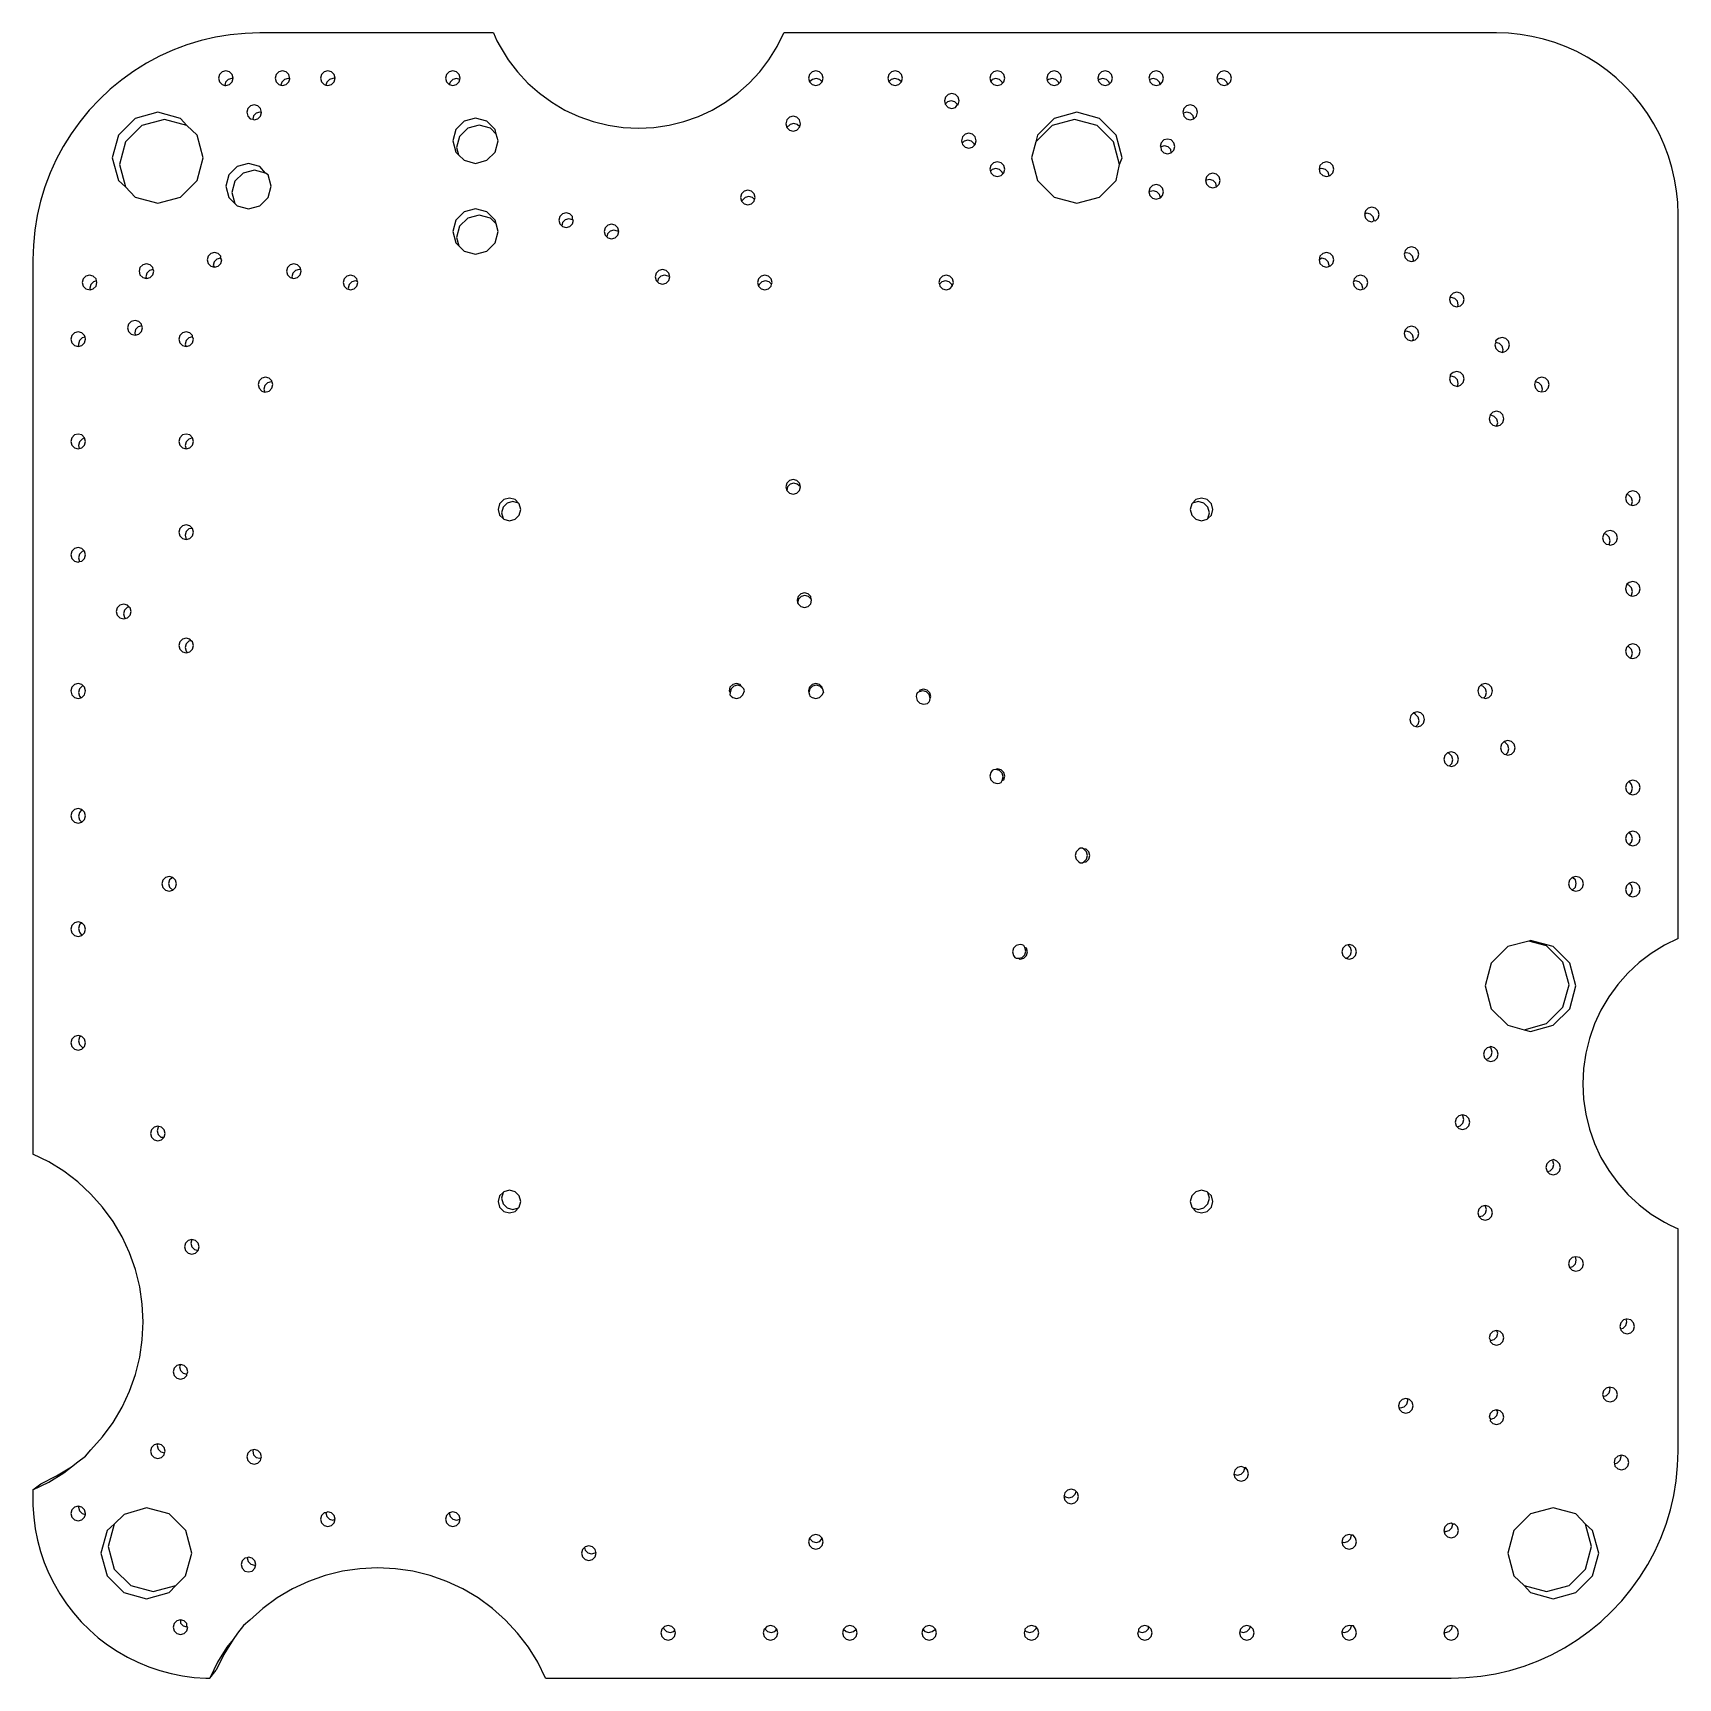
# Model space of a CAD drawing. Extents: x -0.2 to 0.2, y -0.2 to 0.2.
import ezdxf

# ---------------------------------------------------------------- set-up
doc = ezdxf.new("R2010")
doc.units = 0
doc.header["$MEASUREMENT"] = 0
doc.layers.get('0').update_dxf_attribs({"linetype": 'CONTINUOUS'})

msp = doc.modelspace()

# ---------------------------------------------------------------- linework, layer by layer
for p, q in [((-0.16276, 0.19731), (-0.16614, 0.19603)), ((-0.1593, 0.19836), (-0.16276, 0.19731)), ((-0.15578, 0.19918), (-0.1593, 0.19836)), ((-0.15221, 0.19977), (-0.15578, 0.19918)), ((-0.14861, 0.20012), (-0.15221, 0.19977)), ((-0.145, 0.20024), (-0.14861, 0.20012)), ((-0.08813, 0.20024), (-0.145, 0.20024)), ((-0.08813, 0.20024), (-0.08728, 0.1983)), ((-0.08728, 0.1983), (-0.08649, 0.19689)), ((-0.08649, 0.19689), (-0.08452, 0.19372)), ((-0.02106, 0.19372), (-0.0191, 0.19689)), ((-0.0191, 0.19689), (-0.01745, 0.20024)), ((0.15605, 0.20024), (-0.01745, 0.20024)), ((0.15894, 0.20014), (0.15605, 0.20024)), ((0.16182, 0.19986), (0.15894, 0.20014)), ((0.16467, 0.19939), (0.16182, 0.19986)), ((0.16749, 0.19873), (0.16467, 0.19939)), ((0.17025, 0.19789), (0.16749, 0.19873)), ((0.17296, 0.19688), (0.17025, 0.19789)), ((0.17559, 0.19568), (0.17296, 0.19688)), ((-0.17262, 0.19284), (-0.17569, 0.19093)), ((-0.16943, 0.19454), (-0.17262, 0.19284)), ((-0.16614, 0.19603), (-0.16943, 0.19454)), ((-0.08452, 0.19372), (-0.08226, 0.19076)), ((-0.02332, 0.19076), (-0.02106, 0.19372)), ((0.17814, 0.19432), (0.17559, 0.19568)), ((0.1806, 0.19279), (0.17814, 0.19432)), ((0.18295, 0.19111), (0.1806, 0.19279)), ((-0.17863, 0.18882), (-0.18142, 0.18653)), ((-0.17569, 0.19093), (-0.17863, 0.18882)), ((-0.15484, 0.19009), (-0.15508, 0.18919)), ((-0.15508, 0.18919), (-0.15484, 0.18829)), ((-0.15418, 0.19075), (-0.15484, 0.19009)), ((-0.15484, 0.18829), (-0.15418, 0.18764)), ((-0.15329, 0.19099), (-0.15418, 0.19075)), ((-0.15334, 0.18825), (-0.15355, 0.18747)), ((-0.15269, 0.1889), (-0.15334, 0.18825)), ((-0.15239, 0.19075), (-0.15329, 0.19099)), ((-0.15181, 0.18914), (-0.15269, 0.1889)), ((-0.15173, 0.19009), (-0.15239, 0.19075)), ((-0.15239, 0.18764), (-0.15173, 0.18829)), ((-0.15149, 0.18919), (-0.15181, 0.18914)), ((-0.15149, 0.18919), (-0.15173, 0.19009)), ((-0.15173, 0.18829), (-0.15149, 0.18919)), ((-0.14103, 0.19009), (-0.14127, 0.18919)), ((-0.14127, 0.18919), (-0.14103, 0.18829)), ((-0.14037, 0.19075), (-0.14103, 0.19009)), ((-0.14103, 0.18829), (-0.14037, 0.18764)), ((-0.13948, 0.19099), (-0.14037, 0.19075)), ((-0.13967, 0.18825), (-0.13987, 0.1875)), ((-0.13902, 0.1889), (-0.13967, 0.18825)), ((-0.13858, 0.19075), (-0.13948, 0.19099)), ((-0.13813, 0.18914), (-0.13902, 0.1889)), ((-0.13792, 0.19009), (-0.13858, 0.19075)), ((-0.13858, 0.18764), (-0.13792, 0.18829)), ((-0.13773, 0.18903), (-0.13813, 0.18914)), ((-0.13773, 0.18903), (-0.13792, 0.19009)), ((-0.13792, 0.18829), (-0.13773, 0.18903)), ((-0.12998, 0.19009), (-0.13022, 0.18919)), ((-0.13022, 0.18919), (-0.12998, 0.18829)), ((-0.12933, 0.19075), (-0.12998, 0.19009)), ((-0.12998, 0.18829), (-0.12933, 0.18764)), ((-0.12843, 0.19099), (-0.12933, 0.19075)), ((-0.12873, 0.18825), (-0.12892, 0.18753)), ((-0.12808, 0.1889), (-0.12873, 0.18825)), ((-0.12753, 0.19075), (-0.12843, 0.19099)), ((-0.12719, 0.18914), (-0.12808, 0.1889)), ((-0.12688, 0.19009), (-0.12753, 0.19075)), ((-0.12753, 0.18764), (-0.12688, 0.18829)), ((-0.12664, 0.18919), (-0.12719, 0.18914)), ((-0.12664, 0.18919), (-0.12688, 0.19009)), ((-0.12688, 0.18829), (-0.12664, 0.18919)), ((-0.0996, 0.19009), (-0.09984, 0.18919)), ((-0.09984, 0.18919), (-0.0996, 0.18829)), ((-0.09895, 0.19075), (-0.0996, 0.19009)), ((-0.0996, 0.18829), (-0.09895, 0.18764)), ((-0.09805, 0.19099), (-0.09895, 0.19075)), ((-0.09864, 0.18825), (-0.09895, 0.18764)), ((-0.09799, 0.1889), (-0.09864, 0.18825)), ((-0.09715, 0.19075), (-0.09805, 0.19099)), ((-0.0971, 0.18914), (-0.09799, 0.1889)), ((-0.09649, 0.19009), (-0.09715, 0.19075)), ((-0.09715, 0.18764), (-0.09649, 0.18829)), ((-0.09632, 0.18893), (-0.0971, 0.18914)), ((-0.09625, 0.18919), (-0.09649, 0.19009)), ((-0.09649, 0.18829), (-0.09632, 0.18893)), ((-0.09632, 0.18893), (-0.09625, 0.18919)), ((-0.08226, 0.19076), (-0.07973, 0.18803)), ((-0.02585, 0.18803), (-0.02332, 0.19076)), ((-0.01122, 0.19009), (-0.01146, 0.18919)), ((-0.01146, 0.18919), (-0.01122, 0.18829)), ((-0.01056, 0.19075), (-0.01122, 0.19009)), ((-0.01046, 0.1889), (-0.01122, 0.18829)), ((-0.01122, 0.18829), (-0.01056, 0.18764)), ((-0.00967, 0.19099), (-0.01056, 0.19075)), ((-0.00957, 0.18914), (-0.01046, 0.1889)), ((-0.00877, 0.19075), (-0.00967, 0.19099)), ((-0.00868, 0.1889), (-0.00957, 0.18914)), ((-0.00811, 0.19009), (-0.00877, 0.19075)), ((-0.00877, 0.18764), (-0.00811, 0.18829)), ((-0.00811, 0.18829), (-0.00868, 0.1889)), ((-0.00787, 0.18919), (-0.00811, 0.19009)), ((-0.00811, 0.18829), (-0.00787, 0.18919)), ((0.00811, 0.19009), (0.00787, 0.18919)), ((0.00787, 0.18919), (0.00811, 0.18829)), ((0.00877, 0.19075), (0.00811, 0.19009)), ((0.00868, 0.1889), (0.00811, 0.18829)), ((0.00811, 0.18829), (0.00877, 0.18764)), ((0.00957, 0.18914), (0.00868, 0.1889)), ((0.00967, 0.19099), (0.00877, 0.19075)), ((0.01046, 0.1889), (0.00957, 0.18914)), ((0.01056, 0.19075), (0.00967, 0.19099)), ((0.01122, 0.18829), (0.01046, 0.1889)), ((0.01122, 0.19009), (0.01056, 0.19075)), ((0.01056, 0.18764), (0.01122, 0.18829)), ((0.01146, 0.18919), (0.01122, 0.19009)), ((0.01122, 0.18829), (0.01146, 0.18919)), ((0.03297, 0.19009), (0.03273, 0.18919)), ((0.03273, 0.18919), (0.03297, 0.18829)), ((0.03363, 0.19075), (0.03297, 0.19009)), ((0.0333, 0.1889), (0.03297, 0.18829)), ((0.03297, 0.18829), (0.03363, 0.18764)), ((0.03419, 0.18914), (0.0333, 0.1889)), ((0.03452, 0.19099), (0.03363, 0.19075)), ((0.03508, 0.1889), (0.03419, 0.18914)), ((0.03542, 0.19075), (0.03452, 0.19099)), ((0.03573, 0.18825), (0.03508, 0.1889)), ((0.03608, 0.19009), (0.03542, 0.19075)), ((0.03579, 0.18801), (0.03573, 0.18825)), ((0.03579, 0.18801), (0.03608, 0.18829)), ((0.03632, 0.18919), (0.03608, 0.19009)), ((0.03608, 0.18829), (0.03632, 0.18919)), ((0.04678, 0.19009), (0.04654, 0.18919)), ((0.04654, 0.18919), (0.04669, 0.18862)), ((0.04698, 0.1889), (0.04669, 0.18862)), ((0.04669, 0.18862), (0.04678, 0.18829)), ((0.04744, 0.19075), (0.04678, 0.19009)), ((0.04678, 0.18829), (0.04744, 0.18764)), ((0.04787, 0.18914), (0.04698, 0.1889)), ((0.04833, 0.19099), (0.04744, 0.19075)), ((0.04875, 0.1889), (0.04787, 0.18914)), ((0.04923, 0.19075), (0.04833, 0.19099)), ((0.04941, 0.18825), (0.04875, 0.1889)), ((0.04989, 0.19009), (0.04923, 0.19075)), ((0.0495, 0.18791), (0.04941, 0.18825)), ((0.0495, 0.18791), (0.04989, 0.18829)), ((0.05013, 0.18919), (0.04989, 0.19009)), ((0.04989, 0.18829), (0.05013, 0.18919)), ((0.05921, 0.19009), (0.05897, 0.18919)), ((0.05897, 0.18919), (0.0591, 0.18871)), ((0.05929, 0.1889), (0.0591, 0.18871)), ((0.0591, 0.18871), (0.05921, 0.18829)), ((0.05987, 0.19075), (0.05921, 0.19009)), ((0.05921, 0.18829), (0.05987, 0.18764)), ((0.06017, 0.18914), (0.05929, 0.1889)), ((0.06076, 0.19099), (0.05987, 0.19075)), ((0.06106, 0.1889), (0.06017, 0.18914)), ((0.06166, 0.19075), (0.06076, 0.19099)), ((0.06171, 0.18825), (0.06106, 0.1889)), ((0.06232, 0.19009), (0.06166, 0.19075)), ((0.06183, 0.18781), (0.06171, 0.18825)), ((0.06183, 0.18781), (0.06232, 0.18829)), ((0.06256, 0.18919), (0.06232, 0.19009)), ((0.06232, 0.18829), (0.06256, 0.18919)), ((0.07164, 0.19009), (0.0714, 0.18919)), ((0.0714, 0.18919), (0.0716, 0.1889)), ((0.07248, 0.18914), (0.0716, 0.1889)), ((0.0716, 0.1889), (0.07164, 0.18829)), ((0.07229, 0.19075), (0.07164, 0.19009)), ((0.07164, 0.18829), (0.07229, 0.18764)), ((0.07319, 0.19099), (0.07229, 0.19075)), ((0.07337, 0.1889), (0.07248, 0.18914)), ((0.07409, 0.19075), (0.07319, 0.19099)), ((0.07402, 0.18825), (0.07337, 0.1889)), ((0.07418, 0.18766), (0.07402, 0.18825)), ((0.07474, 0.19009), (0.07409, 0.19075)), ((0.07418, 0.18766), (0.07474, 0.18829)), ((0.07499, 0.18919), (0.07474, 0.19009)), ((0.07474, 0.18829), (0.07499, 0.18919)), ((0.08821, 0.19009), (0.08797, 0.18919)), ((0.08797, 0.18919), (0.08804, 0.18891)), ((0.08889, 0.18914), (0.08804, 0.18891)), ((0.08804, 0.18891), (0.08821, 0.18829)), ((0.08887, 0.19075), (0.08821, 0.19009)), ((0.08821, 0.18829), (0.08887, 0.18764)), ((0.08976, 0.19099), (0.08887, 0.19075)), ((0.08978, 0.1889), (0.08889, 0.18914)), ((0.09066, 0.19075), (0.08976, 0.19099)), ((0.09043, 0.18825), (0.08978, 0.1889)), ((0.09066, 0.18764), (0.09043, 0.18825)), ((0.09132, 0.19009), (0.09066, 0.19075)), ((0.09066, 0.18764), (0.09132, 0.18829)), ((0.09156, 0.18919), (0.09132, 0.19009)), ((0.09132, 0.18829), (0.09156, 0.18919)), ((0.18519, 0.18927), (0.18295, 0.19111)), ((0.1873, 0.1873), (0.18519, 0.18927)), ((-0.18142, 0.18653), (-0.18406, 0.18406)), ((-0.15418, 0.18764), (-0.15355, 0.18747)), ((-0.15355, 0.18747), (-0.15329, 0.1874)), ((-0.15329, 0.1874), (-0.15239, 0.18764)), ((-0.14037, 0.18764), (-0.13987, 0.1875)), ((-0.13987, 0.1875), (-0.13948, 0.1874)), ((-0.13948, 0.1874), (-0.13858, 0.18764)), ((-0.12933, 0.18764), (-0.12892, 0.18753)), ((-0.12892, 0.18753), (-0.12843, 0.1874)), ((-0.12843, 0.1874), (-0.12753, 0.18764)), ((-0.09895, 0.18764), (-0.09805, 0.1874)), ((-0.09805, 0.1874), (-0.09715, 0.18764)), ((-0.07973, 0.18803), (-0.07694, 0.18555)), ((-0.07694, 0.18555), (-0.07393, 0.18336)), ((-0.03165, 0.18336), (-0.02864, 0.18555)), ((-0.02864, 0.18555), (-0.02585, 0.18803)), ((-0.01056, 0.18764), (-0.00967, 0.1874)), ((-0.00967, 0.1874), (-0.00877, 0.18764)), ((0.00877, 0.18764), (0.00967, 0.1874)), ((0.00967, 0.1874), (0.01056, 0.18764)), ((0.02192, 0.18456), (0.02168, 0.18367)), ((0.02258, 0.18522), (0.02192, 0.18456)), ((0.02348, 0.18546), (0.02258, 0.18522)), ((0.02437, 0.18522), (0.02348, 0.18546)), ((0.02503, 0.18456), (0.02437, 0.18522)), ((0.02527, 0.18367), (0.02503, 0.18456)), ((0.03363, 0.18764), (0.03452, 0.1874)), ((0.03452, 0.1874), (0.03542, 0.18764)), ((0.03542, 0.18764), (0.03579, 0.18801)), ((0.04744, 0.18764), (0.04833, 0.1874)), ((0.04833, 0.1874), (0.04923, 0.18764)), ((0.04923, 0.18764), (0.0495, 0.18791)), ((0.05987, 0.18764), (0.06076, 0.1874)), ((0.06076, 0.1874), (0.06166, 0.18764)), ((0.06166, 0.18764), (0.06183, 0.18781)), ((0.07229, 0.18764), (0.07319, 0.1874)), ((0.07319, 0.1874), (0.07418, 0.18766)), ((0.08887, 0.18764), (0.08976, 0.1874)), ((0.08976, 0.1874), (0.09066, 0.18764)), ((0.18927, 0.18519), (0.1873, 0.1873)), ((0.19111, 0.18295), (0.18927, 0.18519)), ((-0.18653, 0.18142), (-0.18882, 0.17863)), ((-0.18406, 0.18406), (-0.18653, 0.18142)), ((-0.16986, 0.18091), (-0.17538, 0.17943)), ((-0.16433, 0.17943), (-0.16986, 0.18091)), ((-0.14794, 0.1818), (-0.14818, 0.18091)), ((-0.14818, 0.18091), (-0.14794, 0.18001)), ((-0.14728, 0.18246), (-0.14794, 0.1818)), ((-0.14638, 0.1827), (-0.14728, 0.18246)), ((-0.14586, 0.1807), (-0.14651, 0.18005)), ((-0.14548, 0.18246), (-0.14638, 0.1827)), ((-0.14497, 0.18093), (-0.14586, 0.1807)), ((-0.14483, 0.1818), (-0.14548, 0.18246)), ((-0.14461, 0.18084), (-0.14497, 0.18093)), ((-0.14461, 0.18084), (-0.14483, 0.1818)), ((-0.14483, 0.18001), (-0.14461, 0.18084)), ((-0.07393, 0.18336), (-0.07072, 0.18146)), ((-0.07072, 0.18146), (-0.06734, 0.17989)), ((-0.03825, 0.17989), (-0.03487, 0.18146)), ((-0.03487, 0.18146), (-0.03165, 0.18336)), ((0.02168, 0.18367), (0.02181, 0.18288)), ((0.02236, 0.18343), (0.02181, 0.18288)), ((0.02181, 0.18288), (0.02258, 0.18211)), ((0.02325, 0.18367), (0.02236, 0.18343)), ((0.02258, 0.18211), (0.02348, 0.18187)), ((0.02414, 0.18343), (0.02325, 0.18367)), ((0.02348, 0.18187), (0.02437, 0.18211)), ((0.02479, 0.18278), (0.02414, 0.18343)), ((0.02437, 0.18211), (0.02479, 0.18278)), ((0.02479, 0.18278), (0.02503, 0.18277)), ((0.02503, 0.18277), (0.02527, 0.18367)), ((0.05386, 0.18091), (0.04833, 0.17943)), ((0.05938, 0.17943), (0.05386, 0.18091)), ((0.07992, 0.1818), (0.07968, 0.18091)), ((0.07968, 0.18091), (0.0798, 0.1807)), ((0.08069, 0.18093), (0.0798, 0.1807)), ((0.0798, 0.1807), (0.07992, 0.18001)), ((0.08058, 0.18246), (0.07992, 0.1818)), ((0.08148, 0.1827), (0.08058, 0.18246)), ((0.08158, 0.1807), (0.08069, 0.18093)), ((0.08237, 0.18246), (0.08148, 0.1827)), ((0.08223, 0.18005), (0.08158, 0.1807)), ((0.08303, 0.1818), (0.08237, 0.18246)), ((0.08327, 0.18091), (0.08303, 0.1818)), ((0.08303, 0.18001), (0.08327, 0.18091)), ((0.19279, 0.1806), (0.19111, 0.18295)), ((0.19432, 0.17814), (0.19279, 0.1806)), ((-0.18882, 0.17863), (-0.19093, 0.17569)), ((-0.17538, 0.17943), (-0.17943, 0.17538)), ((-0.17369, 0.17769), (-0.17769, 0.17369)), ((-0.16822, 0.17916), (-0.17369, 0.17769)), ((-0.16275, 0.17769), (-0.16822, 0.17916)), ((-0.16275, 0.17769), (-0.16433, 0.17943)), ((-0.16029, 0.17538), (-0.16275, 0.17769)), ((-0.14794, 0.18001), (-0.14735, 0.17929)), ((-0.14735, 0.17929), (-0.14673, 0.17921)), ((-0.14651, 0.18005), (-0.14673, 0.17921)), ((-0.14673, 0.17921), (-0.14638, 0.17911)), ((-0.14638, 0.17911), (-0.14548, 0.17935)), ((-0.14548, 0.17935), (-0.14483, 0.18001)), ((-0.09731, 0.17676), (-0.09805, 0.174)), ((-0.09529, 0.17878), (-0.09731, 0.17676)), ((-0.09437, 0.17706), (-0.09637, 0.17505)), ((-0.09252, 0.17952), (-0.09529, 0.17878)), ((-0.09163, 0.17779), (-0.09437, 0.17706)), ((-0.08976, 0.17878), (-0.09252, 0.17952)), ((-0.08889, 0.17706), (-0.09163, 0.17779)), ((-0.08774, 0.17676), (-0.08976, 0.17878)), ((-0.08743, 0.17559), (-0.08889, 0.17706)), ((-0.08743, 0.17559), (-0.08774, 0.17676)), ((-0.06734, 0.17989), (-0.06382, 0.17865)), ((-0.06382, 0.17865), (-0.0602, 0.17776)), ((-0.0602, 0.17776), (-0.05652, 0.17722)), ((-0.05652, 0.17722), (-0.05279, 0.17704)), ((-0.05279, 0.17704), (-0.04907, 0.17722)), ((-0.04907, 0.17722), (-0.04538, 0.17776)), ((-0.04538, 0.17776), (-0.04176, 0.17865)), ((-0.04176, 0.17865), (-0.03825, 0.17989)), ((-0.01674, 0.17904), (-0.01698, 0.17814)), ((-0.01698, 0.17814), (-0.01674, 0.17725)), ((-0.01609, 0.1797), (-0.01674, 0.17904)), ((-0.01593, 0.17796), (-0.01674, 0.17725)), ((-0.01674, 0.17725), (-0.01609, 0.17659)), ((-0.01519, 0.17994), (-0.01609, 0.1797)), ((-0.01609, 0.17659), (-0.01519, 0.17635)), ((-0.01504, 0.1782), (-0.01593, 0.17796)), ((-0.01429, 0.1797), (-0.01519, 0.17994)), ((-0.01519, 0.17635), (-0.01429, 0.17659)), ((-0.01416, 0.17796), (-0.01504, 0.1782)), ((-0.01364, 0.17904), (-0.01429, 0.1797)), ((-0.01429, 0.17659), (-0.01354, 0.17734)), ((-0.01354, 0.17734), (-0.01416, 0.17796)), ((-0.0134, 0.17814), (-0.01364, 0.17904)), ((-0.01354, 0.17734), (-0.0134, 0.17814)), ((0.04787, 0.17769), (0.04386, 0.17369)), ((0.04833, 0.17943), (0.04429, 0.17538)), ((0.05334, 0.17916), (0.04787, 0.17769)), ((0.05881, 0.17769), (0.05334, 0.17916)), ((0.06281, 0.17369), (0.05881, 0.17769)), ((0.06343, 0.17538), (0.05938, 0.17943)), ((0.07992, 0.18001), (0.08058, 0.17935)), ((0.08058, 0.17935), (0.08148, 0.17911)), ((0.08148, 0.17911), (0.08237, 0.17935)), ((0.08237, 0.17935), (0.08223, 0.18005)), ((0.08237, 0.17935), (0.08303, 0.18001)), ((0.19568, 0.17559), (0.19432, 0.17814)), ((-0.19284, 0.17262), (-0.19454, 0.16943)), ((-0.19093, 0.17569), (-0.19284, 0.17262)), ((-0.17943, 0.17538), (-0.18091, 0.16986)), ((-0.17769, 0.17369), (-0.17916, 0.16822)), ((-0.15881, 0.16986), (-0.16029, 0.17538)), ((-0.09805, 0.174), (-0.09731, 0.17124)), ((-0.09637, 0.17505), (-0.0971, 0.17232)), ((-0.0971, 0.17232), (-0.09663, 0.17056)), ((-0.08774, 0.17124), (-0.087, 0.174)), ((-0.087, 0.174), (-0.08743, 0.17559)), ((0.02607, 0.1749), (0.02583, 0.174)), ((0.02583, 0.174), (0.02599, 0.17338)), ((0.02646, 0.17386), (0.02599, 0.17338)), ((0.02599, 0.17338), (0.02607, 0.1731)), ((0.02672, 0.17555), (0.02607, 0.1749)), ((0.02607, 0.1731), (0.02672, 0.17245)), ((0.02735, 0.1741), (0.02646, 0.17386)), ((0.02762, 0.1758), (0.02672, 0.17555)), ((0.02672, 0.17245), (0.02762, 0.17221)), ((0.02824, 0.17386), (0.02735, 0.1741)), ((0.02852, 0.17555), (0.02762, 0.1758)), ((0.02762, 0.17221), (0.02852, 0.17245)), ((0.02889, 0.17321), (0.02824, 0.17386)), ((0.02917, 0.1749), (0.02852, 0.17555)), ((0.02852, 0.17245), (0.02897, 0.1729)), ((0.02897, 0.1729), (0.02889, 0.17321)), ((0.02897, 0.1729), (0.02917, 0.1731)), ((0.02941, 0.174), (0.02917, 0.1749)), ((0.02917, 0.1731), (0.02941, 0.174)), ((0.04386, 0.17369), (0.04281, 0.16986)), ((0.04429, 0.17538), (0.04386, 0.17369)), ((0.06428, 0.16822), (0.06281, 0.17369)), ((0.06491, 0.16986), (0.06343, 0.17538)), ((0.0744, 0.17352), (0.07416, 0.17262)), ((0.07416, 0.17262), (0.07433, 0.17249)), ((0.07522, 0.17273), (0.07433, 0.17249)), ((0.07433, 0.17249), (0.0744, 0.17172)), ((0.07506, 0.17417), (0.0744, 0.17352)), ((0.07595, 0.17441), (0.07506, 0.17417)), ((0.07611, 0.17249), (0.07522, 0.17273)), ((0.07685, 0.17417), (0.07595, 0.17441)), ((0.07676, 0.17184), (0.07611, 0.17249)), ((0.07751, 0.17352), (0.07685, 0.17417)), ((0.07775, 0.17262), (0.07751, 0.17352)), ((0.07751, 0.17172), (0.07775, 0.17262)), ((0.19688, 0.17296), (0.19568, 0.17559)), ((0.19789, 0.17025), (0.19688, 0.17296)), ((-0.19454, 0.16943), (-0.19603, 0.16614)), ((-0.18091, 0.16986), (-0.17943, 0.16433)), ((-0.17916, 0.16822), (-0.17769, 0.16275)), ((-0.16029, 0.16433), (-0.15881, 0.16986)), ((-0.14776, 0.16848), (-0.15052, 0.16774)), ((-0.145, 0.16774), (-0.14776, 0.16848)), ((-0.09731, 0.17124), (-0.09663, 0.17056)), ((-0.09663, 0.17056), (-0.09529, 0.16922)), ((-0.09529, 0.16922), (-0.09252, 0.16848)), ((-0.09252, 0.16848), (-0.08976, 0.16922)), ((-0.08976, 0.16922), (-0.08774, 0.17124)), ((0.03363, 0.16865), (0.03297, 0.16799)), ((0.03452, 0.16889), (0.03363, 0.16865)), ((0.03542, 0.16865), (0.03452, 0.16889)), ((0.03608, 0.16799), (0.03542, 0.16865)), ((0.04281, 0.16986), (0.04429, 0.16433)), ((0.06343, 0.16433), (0.06428, 0.16822)), ((0.06428, 0.16822), (0.06491, 0.16986)), ((0.0744, 0.17172), (0.07506, 0.17107)), ((0.07506, 0.17107), (0.07595, 0.17083)), ((0.07595, 0.17083), (0.07685, 0.17107)), ((0.07685, 0.17107), (0.07676, 0.17184)), ((0.07685, 0.17107), (0.07751, 0.17172)), ((0.11372, 0.16865), (0.11307, 0.16799)), ((0.11462, 0.16889), (0.11372, 0.16865)), ((0.11552, 0.16865), (0.11462, 0.16889)), ((0.11617, 0.16799), (0.11552, 0.16865)), ((0.19873, 0.16749), (0.19789, 0.17025)), ((-0.19603, 0.16614), (-0.19731, 0.16276)), ((-0.17943, 0.16433), (-0.17769, 0.16275)), ((-0.16433, 0.16029), (-0.16029, 0.16433)), ((-0.15255, 0.16572), (-0.15329, 0.16295)), ((-0.15052, 0.16774), (-0.15255, 0.16572)), ((-0.14907, 0.16612), (-0.15107, 0.16411)), ((-0.14633, 0.16685), (-0.14907, 0.16612)), ((-0.1436, 0.16612), (-0.14633, 0.16685)), ((-0.1436, 0.16612), (-0.145, 0.16774)), ((-0.14298, 0.16572), (-0.1436, 0.16612)), ((-0.14224, 0.16295), (-0.14298, 0.16572)), ((0.03297, 0.16799), (0.03273, 0.1671)), ((0.03273, 0.1671), (0.03287, 0.16658)), ((0.0333, 0.16702), (0.03287, 0.16658)), ((0.03287, 0.16658), (0.03297, 0.1662)), ((0.03297, 0.1662), (0.03363, 0.16554)), ((0.03419, 0.16726), (0.0333, 0.16702)), ((0.03363, 0.16554), (0.03452, 0.1653)), ((0.03508, 0.16702), (0.03419, 0.16726)), ((0.03452, 0.1653), (0.03542, 0.16554)), ((0.03573, 0.16637), (0.03508, 0.16702)), ((0.03542, 0.16554), (0.03584, 0.16596)), ((0.03584, 0.16596), (0.03573, 0.16637)), ((0.03584, 0.16596), (0.03608, 0.1662)), ((0.03632, 0.1671), (0.03608, 0.16799)), ((0.03608, 0.1662), (0.03632, 0.1671)), ((0.04429, 0.16433), (0.04833, 0.16029)), ((0.05938, 0.16029), (0.06343, 0.16433)), ((0.08545, 0.16523), (0.08521, 0.16433)), ((0.08616, 0.16452), (0.08521, 0.16433)), ((0.08521, 0.16433), (0.08545, 0.16344)), ((0.0861, 0.16589), (0.08545, 0.16523)), ((0.087, 0.16613), (0.0861, 0.16589)), ((0.08705, 0.16428), (0.08616, 0.16452)), ((0.0879, 0.16589), (0.087, 0.16613)), ((0.0877, 0.16363), (0.08705, 0.16428)), ((0.08855, 0.16523), (0.0879, 0.16589)), ((0.08879, 0.16433), (0.08855, 0.16523)), ((0.08855, 0.16344), (0.08879, 0.16433)), ((0.11307, 0.16799), (0.11283, 0.16708)), ((0.11351, 0.16726), (0.11283, 0.16708)), ((0.11283, 0.16708), (0.11307, 0.1662)), ((0.11307, 0.1662), (0.11372, 0.16554)), ((0.1144, 0.16702), (0.11351, 0.16726)), ((0.11372, 0.16554), (0.11462, 0.1653)), ((0.11505, 0.16637), (0.1144, 0.16702)), ((0.11462, 0.1653), (0.11529, 0.16548)), ((0.11529, 0.16548), (0.11505, 0.16637)), ((0.11529, 0.16548), (0.11552, 0.16554)), ((0.11552, 0.16554), (0.11617, 0.1662)), ((0.11641, 0.1671), (0.11617, 0.16799)), ((0.11617, 0.1662), (0.11641, 0.1671)), ((0.19939, 0.16467), (0.19873, 0.16749)), ((0.19986, 0.16182), (0.19939, 0.16467)), ((-0.19731, 0.16276), (-0.19836, 0.1593)), ((-0.17769, 0.16275), (-0.17538, 0.16029)), ((-0.17538, 0.16029), (-0.16986, 0.15881)), ((-0.16986, 0.15881), (-0.16433, 0.16029)), ((-0.15329, 0.16295), (-0.15255, 0.16019)), ((-0.15255, 0.16019), (-0.1511, 0.15874)), ((-0.15107, 0.16411), (-0.15181, 0.16138)), ((-0.15181, 0.16138), (-0.1511, 0.15874)), ((-0.145, 0.15817), (-0.14298, 0.16019)), ((-0.14298, 0.16019), (-0.14224, 0.16295)), ((-0.02779, 0.16109), (-0.02803, 0.16019)), ((-0.02803, 0.16019), (-0.02779, 0.15929)), ((-0.02714, 0.16175), (-0.02779, 0.16109)), ((-0.02624, 0.16199), (-0.02714, 0.16175)), ((-0.02598, 0.16042), (-0.02687, 0.16018)), ((-0.02534, 0.16175), (-0.02624, 0.16199)), ((-0.0251, 0.16018), (-0.02598, 0.16042)), ((-0.02468, 0.16109), (-0.02534, 0.16175)), ((-0.02444, 0.16019), (-0.02468, 0.16109)), ((-0.02458, 0.15967), (-0.02444, 0.16019)), ((0.04833, 0.16029), (0.05386, 0.15881)), ((0.05386, 0.15881), (0.05938, 0.16029)), ((0.07164, 0.16247), (0.0714, 0.16157)), ((0.07248, 0.16179), (0.0714, 0.16157)), ((0.0714, 0.16157), (0.07164, 0.16068)), ((0.07229, 0.16313), (0.07164, 0.16247)), ((0.07164, 0.16068), (0.07229, 0.16002)), ((0.07319, 0.16337), (0.07229, 0.16313)), ((0.07337, 0.16155), (0.07248, 0.16179)), ((0.07409, 0.16313), (0.07319, 0.16337)), ((0.07402, 0.1609), (0.07337, 0.16155)), ((0.07425, 0.16006), (0.07402, 0.1609)), ((0.07474, 0.16247), (0.07409, 0.16313)), ((0.07425, 0.16006), (0.07474, 0.16068)), ((0.07499, 0.16157), (0.07474, 0.16247)), ((0.07474, 0.16068), (0.07499, 0.16157)), ((0.08545, 0.16344), (0.0861, 0.16278)), ((0.0861, 0.16278), (0.087, 0.16254)), ((0.087, 0.16254), (0.0879, 0.16278)), ((0.0879, 0.16278), (0.0877, 0.16363)), ((0.0879, 0.16278), (0.08855, 0.16344)), ((0.20014, 0.15894), (0.19986, 0.16182)), ((-0.19836, 0.1593), (-0.19918, 0.15578)), ((-0.1511, 0.15874), (-0.15052, 0.15817)), ((-0.15052, 0.15817), (-0.14776, 0.15743)), ((-0.14776, 0.15743), (-0.145, 0.15817)), ((-0.09529, 0.15669), (-0.09731, 0.15467)), ((-0.09252, 0.15743), (-0.09529, 0.15669)), ((-0.08976, 0.15669), (-0.09252, 0.15743)), ((-0.08774, 0.15467), (-0.08976, 0.15669)), ((-0.07133, 0.15622), (-0.07198, 0.15556)), ((-0.07043, 0.15646), (-0.07133, 0.15622)), ((-0.06953, 0.15622), (-0.07043, 0.15646)), ((-0.06888, 0.15556), (-0.06953, 0.15622)), ((-0.02752, 0.15953), (-0.02779, 0.15929)), ((-0.02779, 0.15929), (-0.02714, 0.15864)), ((-0.02687, 0.16018), (-0.02752, 0.15953)), ((-0.02714, 0.15864), (-0.02624, 0.1584)), ((-0.02624, 0.1584), (-0.02534, 0.15864)), ((-0.02534, 0.15864), (-0.02468, 0.15929)), ((-0.02458, 0.15967), (-0.0251, 0.16018)), ((-0.02468, 0.15929), (-0.02458, 0.15967)), ((0.07229, 0.16002), (0.07319, 0.15978)), ((0.07319, 0.15978), (0.07425, 0.16006)), ((0.12411, 0.15695), (0.12387, 0.15605)), ((0.12445, 0.15632), (0.12387, 0.15605)), ((0.12477, 0.1576), (0.12411, 0.15695)), ((0.12534, 0.15608), (0.12445, 0.15632)), ((0.12567, 0.15784), (0.12477, 0.1576)), ((0.12656, 0.1576), (0.12567, 0.15784)), ((0.12722, 0.15695), (0.12656, 0.1576)), ((0.12746, 0.15605), (0.12722, 0.15695)), ((0.20024, 0.15605), (0.20014, 0.15894)), ((-0.19977, 0.15221), (-0.20012, 0.14861)), ((-0.19918, 0.15578), (-0.19977, 0.15221)), ((-0.09731, 0.15467), (-0.09805, 0.15191)), ((-0.09637, 0.15317), (-0.0971, 0.15044)), ((-0.09437, 0.15517), (-0.09637, 0.15317)), ((-0.09163, 0.15591), (-0.09437, 0.15517)), ((-0.08889, 0.15517), (-0.09163, 0.15591)), ((-0.0875, 0.15378), (-0.08889, 0.15517)), ((-0.0875, 0.15378), (-0.08774, 0.15467)), ((-0.087, 0.15191), (-0.0875, 0.15378)), ((-0.07198, 0.15556), (-0.07222, 0.15467)), ((-0.07222, 0.15467), (-0.07198, 0.15377)), ((-0.07198, 0.15377), (-0.0715, 0.15328)), ((-0.07129, 0.15406), (-0.0715, 0.15328)), ((-0.0715, 0.15328), (-0.07133, 0.15311)), ((-0.07133, 0.15311), (-0.07043, 0.15287)), ((-0.07064, 0.15471), (-0.07129, 0.15406)), ((-0.06975, 0.15495), (-0.07064, 0.15471)), ((-0.07043, 0.15287), (-0.06953, 0.15311)), ((-0.06886, 0.15471), (-0.06975, 0.15495)), ((-0.06953, 0.15311), (-0.06888, 0.15377)), ((-0.06886, 0.15471), (-0.06888, 0.15556)), ((-0.06888, 0.15377), (-0.06863, 0.15467)), ((-0.06863, 0.15467), (-0.06886, 0.15471)), ((-0.06094, 0.1528), (-0.06118, 0.15191)), ((-0.06028, 0.15346), (-0.06094, 0.1528)), ((-0.05938, 0.1537), (-0.06028, 0.15346)), ((-0.05881, 0.15221), (-0.0597, 0.15198)), ((-0.05848, 0.15346), (-0.05938, 0.1537)), ((-0.05792, 0.15198), (-0.05881, 0.15221)), ((-0.05783, 0.1528), (-0.05848, 0.15346)), ((-0.05759, 0.15191), (-0.05783, 0.1528)), ((0.12387, 0.15605), (0.12411, 0.15515)), ((0.12411, 0.15515), (0.12477, 0.15449)), ((0.12477, 0.15449), (0.12567, 0.15425)), ((0.12599, 0.15543), (0.12534, 0.15608)), ((0.12567, 0.15425), (0.12623, 0.15454)), ((0.12623, 0.15454), (0.12599, 0.15543)), ((0.12623, 0.15454), (0.12656, 0.15449)), ((0.12656, 0.15449), (0.12722, 0.15515)), ((0.12722, 0.15515), (0.12746, 0.15605)), ((0.20024, -0.02021), (0.20024, 0.15605)), ((-0.20012, 0.14861), (-0.20024, 0.145)), ((-0.09805, 0.15191), (-0.09731, 0.14914)), ((-0.09731, 0.14914), (-0.09655, 0.14839)), ((-0.0971, 0.15044), (-0.09655, 0.14839)), ((-0.09655, 0.14839), (-0.09529, 0.14712)), ((-0.08976, 0.14712), (-0.08774, 0.14914)), ((-0.08774, 0.14914), (-0.087, 0.15191)), ((-0.06118, 0.15191), (-0.06094, 0.15101)), ((-0.06094, 0.15101), (-0.06054, 0.15061)), ((-0.06035, 0.15133), (-0.06054, 0.15061)), ((-0.06054, 0.15061), (-0.06028, 0.15035)), ((-0.0597, 0.15198), (-0.06035, 0.15133)), ((-0.06028, 0.15035), (-0.05938, 0.15011)), ((-0.05938, 0.15011), (-0.05848, 0.15035)), ((-0.05848, 0.15035), (-0.05783, 0.15101)), ((-0.05759, 0.15191), (-0.05792, 0.15198)), ((-0.05783, 0.15101), (-0.05759, 0.15191)), ((-0.20024, 0.145), (-0.20024, -0.07269)), ((-0.1576, 0.1459), (-0.15784, 0.145)), ((-0.15784, 0.145), (-0.1576, 0.1441)), ((-0.15695, 0.14655), (-0.1576, 0.1459)), ((-0.15605, 0.14679), (-0.15695, 0.14655)), ((-0.15608, 0.14449), (-0.15632, 0.1436)), ((-0.15543, 0.14514), (-0.15608, 0.14449)), ((-0.15515, 0.14655), (-0.15605, 0.14679)), ((-0.15454, 0.14538), (-0.15543, 0.14514)), ((-0.15449, 0.1459), (-0.15515, 0.14655)), ((-0.15454, 0.14538), (-0.15449, 0.1459)), ((-0.15434, 0.14532), (-0.15454, 0.14538)), ((-0.15425, 0.145), (-0.15454, 0.14538)), ((-0.15449, 0.1441), (-0.15425, 0.145)), ((-0.09529, 0.14712), (-0.09252, 0.14638)), ((-0.09252, 0.14638), (-0.08976, 0.14712)), ((0.11307, 0.1459), (0.11283, 0.145)), ((0.11351, 0.14538), (0.11283, 0.145)), ((0.11283, 0.145), (0.11307, 0.1441)), ((0.11372, 0.14655), (0.11307, 0.1459)), ((0.1144, 0.14514), (0.11351, 0.14538)), ((0.11462, 0.14679), (0.11372, 0.14655)), ((0.11505, 0.14449), (0.1144, 0.14514)), ((0.11552, 0.14655), (0.11462, 0.14679)), ((0.11529, 0.1436), (0.11505, 0.14449)), ((0.11617, 0.1459), (0.11552, 0.14655)), ((0.11641, 0.145), (0.11617, 0.1459)), ((0.11617, 0.1441), (0.11641, 0.145)), ((0.13361, 0.14663), (0.13354, 0.14638)), ((0.13354, 0.14638), (0.13378, 0.14548)), ((0.13378, 0.14728), (0.13361, 0.14663)), ((0.13403, 0.14674), (0.13361, 0.14663)), ((0.13444, 0.14794), (0.13378, 0.14728)), ((0.13378, 0.14548), (0.13444, 0.14483)), ((0.13491, 0.14651), (0.13403, 0.14674)), ((0.13533, 0.14818), (0.13444, 0.14794)), ((0.13444, 0.14483), (0.13533, 0.14459)), ((0.13556, 0.14586), (0.13491, 0.14651)), ((0.13623, 0.14794), (0.13533, 0.14818)), ((0.13533, 0.14459), (0.13573, 0.14469)), ((0.1358, 0.14497), (0.13556, 0.14586)), ((0.13573, 0.14469), (0.1358, 0.14497)), ((0.13573, 0.14469), (0.13623, 0.14483)), ((0.13689, 0.14728), (0.13623, 0.14794)), ((0.13623, 0.14483), (0.13689, 0.14548)), ((0.13713, 0.14638), (0.13689, 0.14728)), ((0.13689, 0.14548), (0.13713, 0.14638)), ((-0.18798, 0.14037), (-0.18822, 0.13948)), ((-0.18733, 0.14103), (-0.18798, 0.14037)), ((-0.18643, 0.14127), (-0.18733, 0.14103)), ((-0.18553, 0.14103), (-0.18643, 0.14127)), ((-0.18488, 0.14037), (-0.18553, 0.14103)), ((-0.18474, 0.13988), (-0.18488, 0.14037)), ((-0.17417, 0.14314), (-0.17441, 0.14224)), ((-0.17441, 0.14224), (-0.17417, 0.14134)), ((-0.17352, 0.14379), (-0.17417, 0.14314)), ((-0.17417, 0.14134), (-0.17352, 0.14069)), ((-0.17262, 0.14403), (-0.17352, 0.14379)), ((-0.17352, 0.14069), (-0.17262, 0.14044)), ((-0.17249, 0.14175), (-0.17273, 0.14086)), ((-0.17273, 0.14086), (-0.17262, 0.14044)), ((-0.17172, 0.14379), (-0.17262, 0.14403)), ((-0.17262, 0.14044), (-0.17172, 0.14069)), ((-0.17184, 0.1424), (-0.17249, 0.14175)), ((-0.17095, 0.14264), (-0.17184, 0.1424)), ((-0.17107, 0.14314), (-0.17172, 0.14379)), ((-0.17172, 0.14069), (-0.17107, 0.14134)), ((-0.17095, 0.14264), (-0.17107, 0.14314)), ((-0.17107, 0.14134), (-0.17083, 0.14224)), ((-0.17083, 0.14224), (-0.17095, 0.14264)), ((-0.1576, 0.1441), (-0.15695, 0.14345)), ((-0.15695, 0.14345), (-0.15605, 0.14321)), ((-0.15632, 0.1436), (-0.15605, 0.14321)), ((-0.15605, 0.14321), (-0.15515, 0.14345)), ((-0.15515, 0.14345), (-0.15449, 0.1441)), ((-0.13827, 0.14314), (-0.13851, 0.14224)), ((-0.13851, 0.14224), (-0.13827, 0.14134)), ((-0.13761, 0.14379), (-0.13827, 0.14314)), ((-0.13827, 0.14134), (-0.13761, 0.14069)), ((-0.13672, 0.14403), (-0.13761, 0.14379)), ((-0.13761, 0.14069), (-0.13708, 0.14054)), ((-0.13693, 0.14175), (-0.13717, 0.14086)), ((-0.13717, 0.14086), (-0.13708, 0.14054)), ((-0.13708, 0.14054), (-0.13672, 0.14044)), ((-0.13628, 0.1424), (-0.13693, 0.14175)), ((-0.13582, 0.14379), (-0.13672, 0.14403)), ((-0.13672, 0.14044), (-0.13582, 0.14069)), ((-0.13539, 0.14264), (-0.13628, 0.1424)), ((-0.13516, 0.14314), (-0.13582, 0.14379)), ((-0.13582, 0.14069), (-0.13516, 0.14134)), ((-0.135, 0.14254), (-0.13539, 0.14264)), ((-0.135, 0.14254), (-0.13516, 0.14314)), ((-0.13516, 0.14134), (-0.13492, 0.14224)), ((-0.13492, 0.14224), (-0.135, 0.14254)), ((-0.12446, 0.14037), (-0.1247, 0.13948)), ((-0.1238, 0.14103), (-0.12446, 0.14037)), ((-0.12291, 0.14127), (-0.1238, 0.14103)), ((-0.12201, 0.14103), (-0.12291, 0.14127)), ((-0.12135, 0.14037), (-0.12201, 0.14103)), ((-0.12119, 0.13976), (-0.12135, 0.14037)), ((-0.04851, 0.14176), (-0.04875, 0.14086)), ((-0.04875, 0.14086), (-0.04851, 0.13996)), ((-0.04785, 0.14241), (-0.04851, 0.14176)), ((-0.04804, 0.14038), (-0.04823, 0.13968)), ((-0.04739, 0.14104), (-0.04804, 0.14038)), ((-0.04695, 0.14265), (-0.04785, 0.14241)), ((-0.0465, 0.14127), (-0.04739, 0.14104)), ((-0.04606, 0.14241), (-0.04695, 0.14265)), ((-0.04561, 0.14104), (-0.0465, 0.14127)), ((-0.0454, 0.14176), (-0.04606, 0.14241)), ((-0.04516, 0.14086), (-0.04561, 0.14104)), ((-0.04516, 0.14086), (-0.0454, 0.14176)), ((-0.0454, 0.13996), (-0.04516, 0.14086)), ((-0.02365, 0.14037), (-0.02389, 0.13948)), ((-0.02299, 0.14103), (-0.02365, 0.14037)), ((-0.0221, 0.14127), (-0.02299, 0.14103)), ((-0.0212, 0.14103), (-0.0221, 0.14127)), ((-0.02054, 0.14037), (-0.0212, 0.14103)), ((-0.0203, 0.13948), (-0.02054, 0.14037)), ((0.02054, 0.14037), (0.0203, 0.13948)), ((0.0212, 0.14103), (0.02054, 0.14037)), ((0.0221, 0.14127), (0.0212, 0.14103)), ((0.02299, 0.14103), (0.0221, 0.14127)), ((0.02365, 0.14037), (0.02299, 0.14103)), ((0.02389, 0.13948), (0.02365, 0.14037)), ((0.11307, 0.1441), (0.11372, 0.14345)), ((0.11372, 0.14345), (0.11462, 0.14321)), ((0.11462, 0.14321), (0.11523, 0.14337)), ((0.11523, 0.14337), (0.11529, 0.1436)), ((0.11529, 0.1436), (0.11552, 0.14345)), ((0.11552, 0.14345), (0.11617, 0.1441)), ((0.12135, 0.14037), (0.12119, 0.13976)), ((0.12201, 0.14103), (0.12135, 0.14037)), ((0.12291, 0.14127), (0.12201, 0.14103)), ((0.1238, 0.14103), (0.12291, 0.14127)), ((0.12446, 0.14037), (0.1238, 0.14103)), ((0.1247, 0.13948), (0.12446, 0.14037)), ((-0.18822, 0.13948), (-0.18798, 0.13858)), ((-0.18798, 0.13858), (-0.18733, 0.13792)), ((-0.18733, 0.13792), (-0.18629, 0.13772)), ((-0.18617, 0.13902), (-0.1864, 0.13813)), ((-0.1864, 0.13813), (-0.18629, 0.13772)), ((-0.18629, 0.13772), (-0.18553, 0.13792)), ((-0.18552, 0.13967), (-0.18617, 0.13902)), ((-0.18553, 0.13792), (-0.18488, 0.13858)), ((-0.18474, 0.13988), (-0.18552, 0.13967)), ((-0.18488, 0.13858), (-0.18464, 0.13948)), ((-0.18464, 0.13948), (-0.18474, 0.13988)), ((-0.1247, 0.13948), (-0.12446, 0.13858)), ((-0.12446, 0.13858), (-0.1238, 0.13792)), ((-0.1238, 0.13792), (-0.12341, 0.13782)), ((-0.12326, 0.13902), (-0.12349, 0.13813)), ((-0.12349, 0.13813), (-0.12341, 0.13782)), ((-0.12341, 0.13782), (-0.12291, 0.13768)), ((-0.12261, 0.13967), (-0.12326, 0.13902)), ((-0.12291, 0.13768), (-0.12201, 0.13792)), ((-0.12172, 0.13991), (-0.12261, 0.13967)), ((-0.12201, 0.13792), (-0.12135, 0.13858)), ((-0.12119, 0.13976), (-0.12172, 0.13991)), ((-0.12135, 0.13858), (-0.12111, 0.13948)), ((-0.12111, 0.13948), (-0.12119, 0.13976)), ((-0.04851, 0.13996), (-0.04823, 0.13968)), ((-0.04823, 0.13968), (-0.04785, 0.1393)), ((-0.04785, 0.1393), (-0.04695, 0.13906)), ((-0.04695, 0.13906), (-0.04606, 0.1393)), ((-0.04606, 0.1393), (-0.0454, 0.13996)), ((-0.02389, 0.13948), (-0.02365, 0.13858)), ((-0.02342, 0.13902), (-0.02365, 0.13858)), ((-0.02365, 0.13858), (-0.02299, 0.13792)), ((-0.02277, 0.13967), (-0.02342, 0.13902)), ((-0.02299, 0.13792), (-0.0221, 0.13768)), ((-0.02188, 0.13991), (-0.02277, 0.13967)), ((-0.0221, 0.13768), (-0.0212, 0.13792)), ((-0.02099, 0.13967), (-0.02188, 0.13991)), ((-0.0212, 0.13792), (-0.02054, 0.13858)), ((-0.02041, 0.13908), (-0.02099, 0.13967)), ((-0.02054, 0.13858), (-0.02041, 0.13908)), ((-0.02041, 0.13908), (-0.0203, 0.13948)), ((0.0203, 0.13948), (0.02041, 0.13908)), ((0.02099, 0.13967), (0.02041, 0.13908)), ((0.02041, 0.13908), (0.02054, 0.13858)), ((0.02054, 0.13858), (0.0212, 0.13792)), ((0.02188, 0.13991), (0.02099, 0.13967)), ((0.0212, 0.13792), (0.0221, 0.13768)), ((0.02277, 0.13967), (0.02188, 0.13991)), ((0.0221, 0.13768), (0.02299, 0.13792)), ((0.02342, 0.13902), (0.02277, 0.13967)), ((0.02299, 0.13792), (0.02355, 0.13855)), ((0.02355, 0.13855), (0.02342, 0.13902)), ((0.02355, 0.13855), (0.02389, 0.13948)), ((0.12119, 0.13976), (0.12111, 0.13948)), ((0.12111, 0.13948), (0.12135, 0.13858)), ((0.12172, 0.13991), (0.12119, 0.13976)), ((0.12135, 0.13858), (0.12201, 0.13792)), ((0.12261, 0.13967), (0.12172, 0.13991)), ((0.12201, 0.13792), (0.12291, 0.13768)), ((0.12326, 0.13902), (0.12261, 0.13967)), ((0.12291, 0.13768), (0.12341, 0.13782)), ((0.12349, 0.13813), (0.12326, 0.13902)), ((0.12341, 0.13782), (0.12349, 0.13813)), ((0.12341, 0.13782), (0.1238, 0.13792)), ((0.1238, 0.13792), (0.12446, 0.13858)), ((0.12446, 0.13858), (0.1247, 0.13948)), ((0.14483, 0.13623), (0.14469, 0.13573)), ((0.14548, 0.13689), (0.14483, 0.13623)), ((0.14638, 0.13713), (0.14548, 0.13689)), ((0.14728, 0.13689), (0.14638, 0.13713)), ((0.14794, 0.13623), (0.14728, 0.13689)), ((0.14818, 0.13533), (0.14794, 0.13623)), ((0.14469, 0.13573), (0.14459, 0.13533)), ((0.14459, 0.13533), (0.14483, 0.13444)), ((0.14497, 0.1358), (0.14469, 0.13573)), ((0.14483, 0.13444), (0.14548, 0.13378)), ((0.14586, 0.13556), (0.14497, 0.1358)), ((0.14548, 0.13378), (0.14638, 0.13354)), ((0.14651, 0.13491), (0.14586, 0.13556)), ((0.14638, 0.13354), (0.14663, 0.13361)), ((0.14674, 0.13403), (0.14651, 0.13491)), ((0.14663, 0.13361), (0.14674, 0.13403)), ((0.14663, 0.13361), (0.14728, 0.13378)), ((0.14728, 0.13378), (0.14794, 0.13444)), ((0.14794, 0.13444), (0.14818, 0.13533)), ((-0.17694, 0.12933), (-0.17718, 0.12843)), ((-0.17718, 0.12843), (-0.17694, 0.12753)), ((-0.17628, 0.12998), (-0.17694, 0.12933)), ((-0.17538, 0.13022), (-0.17628, 0.12998)), ((-0.17448, 0.12998), (-0.17538, 0.13022)), ((-0.17458, 0.12873), (-0.17523, 0.12808)), ((-0.17373, 0.12895), (-0.17458, 0.12873)), ((-0.17383, 0.12933), (-0.17448, 0.12998)), ((-0.17373, 0.12895), (-0.17383, 0.12933)), ((-0.17383, 0.12753), (-0.17359, 0.12843)), ((-0.17359, 0.12843), (-0.17373, 0.12895)), ((0.13444, 0.1286), (0.13378, 0.12795)), ((0.13533, 0.12884), (0.13444, 0.1286)), ((0.13623, 0.1286), (0.13533, 0.12884)), ((0.13689, 0.12795), (0.13623, 0.1286)), ((-0.19075, 0.12656), (-0.19099, 0.12567)), ((-0.19099, 0.12567), (-0.19075, 0.12477)), ((-0.19009, 0.12722), (-0.19075, 0.12656)), ((-0.19075, 0.12477), (-0.19009, 0.12411)), ((-0.18919, 0.12746), (-0.19009, 0.12722)), ((-0.18829, 0.12722), (-0.18919, 0.12746)), ((-0.18914, 0.12445), (-0.18919, 0.12387)), ((-0.1889, 0.12534), (-0.18914, 0.12445)), ((-0.18825, 0.12599), (-0.1889, 0.12534)), ((-0.18764, 0.12656), (-0.18829, 0.12722)), ((-0.18829, 0.12411), (-0.18764, 0.12477)), ((-0.18754, 0.12618), (-0.18825, 0.12599)), ((-0.18754, 0.12618), (-0.18764, 0.12656)), ((-0.18764, 0.12477), (-0.1874, 0.12567)), ((-0.1874, 0.12567), (-0.18754, 0.12618)), ((-0.17694, 0.12753), (-0.17628, 0.12688)), ((-0.17628, 0.12688), (-0.17538, 0.12664)), ((-0.17523, 0.12808), (-0.17546, 0.12719)), ((-0.17546, 0.12719), (-0.17538, 0.12664)), ((-0.17538, 0.12664), (-0.17448, 0.12688)), ((-0.17448, 0.12688), (-0.17383, 0.12753)), ((-0.16451, 0.12656), (-0.16475, 0.12567)), ((-0.16475, 0.12567), (-0.16451, 0.12477)), ((-0.16385, 0.12722), (-0.16451, 0.12656)), ((-0.16451, 0.12477), (-0.16385, 0.12411)), ((-0.16295, 0.12746), (-0.16385, 0.12722)), ((-0.16292, 0.12534), (-0.16316, 0.12445)), ((-0.16316, 0.12445), (-0.16295, 0.12387)), ((-0.16206, 0.12722), (-0.16295, 0.12746)), ((-0.16227, 0.12599), (-0.16292, 0.12534)), ((-0.16138, 0.12623), (-0.16227, 0.12599)), ((-0.1614, 0.12656), (-0.16206, 0.12722)), ((-0.16206, 0.12411), (-0.1614, 0.12477)), ((-0.16138, 0.12623), (-0.1614, 0.12656)), ((-0.1614, 0.12477), (-0.16116, 0.12567)), ((-0.16116, 0.12567), (-0.16138, 0.12623)), ((0.13366, 0.1275), (0.13354, 0.12705)), ((0.13354, 0.12705), (0.13378, 0.12615)), ((0.13378, 0.12795), (0.13366, 0.1275)), ((0.13403, 0.1276), (0.13366, 0.1275)), ((0.13378, 0.12615), (0.13444, 0.12549)), ((0.13491, 0.12736), (0.13403, 0.1276)), ((0.13444, 0.12549), (0.13533, 0.12525)), ((0.13556, 0.12671), (0.13491, 0.12736)), ((0.13533, 0.12525), (0.13568, 0.12535)), ((0.1358, 0.12582), (0.13556, 0.12671)), ((0.13568, 0.12535), (0.1358, 0.12582)), ((0.13568, 0.12535), (0.13623, 0.12549)), ((0.13623, 0.12549), (0.13689, 0.12615)), ((0.13713, 0.12705), (0.13689, 0.12795)), ((0.13689, 0.12615), (0.13713, 0.12705)), ((0.15591, 0.12486), (0.15564, 0.12429)), ((0.15564, 0.12429), (0.15588, 0.12339)), ((0.15653, 0.12584), (0.15581, 0.12526)), ((0.15581, 0.12526), (0.15591, 0.12486)), ((0.1568, 0.12462), (0.15591, 0.12486)), ((0.15743, 0.12608), (0.15653, 0.12584)), ((0.15745, 0.12397), (0.1568, 0.12462)), ((0.15833, 0.12584), (0.15743, 0.12608)), ((0.15898, 0.12518), (0.15833, 0.12584)), ((0.15922, 0.12429), (0.15898, 0.12518)), ((0.15898, 0.12339), (0.15922, 0.12429)), ((-0.19009, 0.12411), (-0.18919, 0.12387)), ((-0.18919, 0.12387), (-0.18829, 0.12411)), ((-0.16385, 0.12411), (-0.16295, 0.12387)), ((-0.16295, 0.12387), (-0.16206, 0.12411)), ((0.15588, 0.12339), (0.15653, 0.12273)), ((0.15653, 0.12273), (0.15752, 0.12247)), ((0.15768, 0.12309), (0.15745, 0.12397)), ((0.15752, 0.12247), (0.15768, 0.12309)), ((0.15752, 0.12247), (0.15833, 0.12273)), ((0.15833, 0.12273), (0.15898, 0.12339)), ((-0.14452, 0.11617), (-0.14517, 0.11552)), ((-0.14362, 0.11641), (-0.14452, 0.11617)), ((-0.14272, 0.11617), (-0.14362, 0.11641)), ((-0.14207, 0.11552), (-0.14272, 0.11617)), ((0.14475, 0.1166), (0.14459, 0.116)), ((0.14477, 0.11697), (0.14475, 0.1166)), ((0.14497, 0.11666), (0.14475, 0.1166)), ((0.14548, 0.11755), (0.14477, 0.11697)), ((0.14586, 0.11642), (0.14497, 0.11666)), ((0.14638, 0.11779), (0.14548, 0.11755)), ((0.14651, 0.11577), (0.14586, 0.11642)), ((0.14728, 0.11755), (0.14638, 0.11779)), ((0.14794, 0.1169), (0.14728, 0.11755)), ((0.14818, 0.116), (0.14794, 0.1169)), ((0.1662, 0.11617), (0.16554, 0.11552)), ((0.1671, 0.11641), (0.1662, 0.11617)), ((0.16799, 0.11617), (0.1671, 0.11641)), ((0.16865, 0.11552), (0.16799, 0.11617)), ((-0.14517, 0.11552), (-0.14541, 0.11462)), ((-0.14541, 0.11462), (-0.14517, 0.11372)), ((-0.14517, 0.11372), (-0.14452, 0.11307)), ((-0.14452, 0.11307), (-0.14381, 0.11277)), ((-0.14377, 0.1144), (-0.14401, 0.11351)), ((-0.14401, 0.11351), (-0.14381, 0.11277)), ((-0.14381, 0.11277), (-0.14272, 0.11307)), ((-0.14312, 0.11505), (-0.14377, 0.1144)), ((-0.14223, 0.11529), (-0.14312, 0.11505)), ((-0.14272, 0.11307), (-0.14207, 0.11372)), ((-0.14199, 0.11522), (-0.14223, 0.11529)), ((-0.14199, 0.11522), (-0.14207, 0.11552)), ((-0.14207, 0.11372), (-0.14183, 0.11462)), ((-0.14183, 0.11462), (-0.14199, 0.11522)), ((0.14459, 0.116), (0.14483, 0.1151)), ((0.14483, 0.1151), (0.14548, 0.11445)), ((0.14548, 0.11445), (0.14655, 0.11416)), ((0.14674, 0.11488), (0.14651, 0.11577)), ((0.14655, 0.11416), (0.14674, 0.11488)), ((0.14655, 0.11416), (0.14728, 0.11445)), ((0.14728, 0.11445), (0.14794, 0.1151)), ((0.14794, 0.1151), (0.14818, 0.116)), ((0.16548, 0.11529), (0.1653, 0.11462)), ((0.1653, 0.11462), (0.16554, 0.11372)), ((0.16554, 0.11552), (0.16548, 0.11529)), ((0.16637, 0.11505), (0.16548, 0.11529)), ((0.16554, 0.11372), (0.1662, 0.11307)), ((0.1662, 0.11307), (0.1671, 0.11283)), ((0.16702, 0.1144), (0.16637, 0.11505)), ((0.16726, 0.11351), (0.16702, 0.1144)), ((0.1671, 0.11283), (0.16726, 0.11351)), ((0.1671, 0.11283), (0.16799, 0.11307)), ((0.16799, 0.11307), (0.16865, 0.11372)), ((0.16889, 0.11462), (0.16865, 0.11552)), ((0.16865, 0.11372), (0.16889, 0.11462)), ((0.15449, 0.10723), (0.15425, 0.10633)), ((0.15425, 0.10633), (0.15449, 0.10544)), ((0.15515, 0.10789), (0.15449, 0.10723)), ((0.15543, 0.10684), (0.15449, 0.10723)), ((0.15449, 0.10544), (0.15515, 0.10478)), ((0.15605, 0.10813), (0.15515, 0.10789)), ((0.15515, 0.10478), (0.15605, 0.10454)), ((0.15608, 0.10619), (0.15543, 0.10684)), ((0.15695, 0.10789), (0.15605, 0.10813)), ((0.15605, 0.10454), (0.15632, 0.10531)), ((0.15605, 0.10454), (0.15695, 0.10478)), ((0.15632, 0.10531), (0.15608, 0.10619)), ((0.1576, 0.10723), (0.15695, 0.10789)), ((0.15695, 0.10478), (0.1576, 0.10544)), ((0.15784, 0.10633), (0.1576, 0.10723)), ((0.1576, 0.10544), (0.15784, 0.10633)), ((-0.19075, 0.10171), (-0.19099, 0.10081)), ((-0.19099, 0.10081), (-0.19075, 0.09991)), ((-0.19009, 0.10236), (-0.19075, 0.10171)), ((-0.18919, 0.1026), (-0.19009, 0.10236)), ((-0.18829, 0.10236), (-0.18919, 0.1026)), ((-0.1889, 0.10072), (-0.18914, 0.09984)), ((-0.18825, 0.10137), (-0.1889, 0.10072)), ((-0.18764, 0.10171), (-0.18829, 0.10236)), ((-0.18764, 0.10171), (-0.18825, 0.10137)), ((-0.1874, 0.10081), (-0.18764, 0.10171)), ((-0.18764, 0.09991), (-0.1874, 0.10081)), ((-0.16451, 0.10171), (-0.16475, 0.10081)), ((-0.16475, 0.10081), (-0.16451, 0.09991)), ((-0.16385, 0.10236), (-0.16451, 0.10171)), ((-0.16295, 0.1026), (-0.16385, 0.10236)), ((-0.16292, 0.10072), (-0.16316, 0.09984)), ((-0.16206, 0.10236), (-0.16295, 0.1026)), ((-0.16227, 0.10137), (-0.16292, 0.10072)), ((-0.1614, 0.10171), (-0.16227, 0.10137)), ((-0.1614, 0.10171), (-0.16206, 0.10236)), ((-0.16116, 0.10081), (-0.1614, 0.10171)), ((-0.1614, 0.09991), (-0.16116, 0.10081)), ((-0.19075, 0.09991), (-0.19009, 0.09926)), ((-0.19009, 0.09926), (-0.18919, 0.09902)), ((-0.18919, 0.09902), (-0.18894, 0.09908)), ((-0.18914, 0.09984), (-0.18894, 0.09908)), ((-0.18894, 0.09908), (-0.18829, 0.09926)), ((-0.18829, 0.09926), (-0.18764, 0.09991)), ((-0.16451, 0.09991), (-0.16385, 0.09926)), ((-0.16385, 0.09926), (-0.16295, 0.09902)), ((-0.16316, 0.09984), (-0.16295, 0.09902)), ((-0.16295, 0.09902), (-0.16206, 0.09926)), ((-0.16206, 0.09926), (-0.1614, 0.09991)), ((-0.01674, 0.09066), (-0.01698, 0.08976)), ((-0.01698, 0.08976), (-0.01674, 0.08887)), ((-0.01609, 0.09132), (-0.01674, 0.09066)), ((-0.01658, 0.08978), (-0.01674, 0.08887)), ((-0.01674, 0.08887), (-0.01609, 0.08821)), ((-0.01593, 0.09043), (-0.01658, 0.08978)), ((-0.01519, 0.09156), (-0.01609, 0.09132)), ((-0.01609, 0.08821), (-0.01519, 0.08797)), ((-0.01504, 0.09067), (-0.01593, 0.09043)), ((-0.01429, 0.09132), (-0.01519, 0.09156)), ((-0.01519, 0.08797), (-0.01429, 0.08821)), ((-0.01416, 0.09043), (-0.01504, 0.09067)), ((-0.01364, 0.09066), (-0.01429, 0.09132)), ((-0.01429, 0.08821), (-0.01364, 0.08887)), ((-0.0134, 0.08976), (-0.01416, 0.09043)), ((-0.0134, 0.08976), (-0.01364, 0.09066)), ((-0.01364, 0.08887), (-0.0134, 0.08976)), ((0.18829, 0.08855), (0.18764, 0.0879)), ((0.18919, 0.08879), (0.18829, 0.08855)), ((0.19009, 0.08855), (0.18919, 0.08879)), ((0.19075, 0.0879), (0.19009, 0.08855)), ((-0.08663, 0.08562), (-0.087, 0.08424)), ((-0.087, 0.08424), (-0.08663, 0.08286)), ((-0.08562, 0.08663), (-0.08663, 0.08562)), ((-0.08579, 0.08479), (-0.08616, 0.08342)), ((-0.08479, 0.08579), (-0.08579, 0.08479)), ((-0.08424, 0.087), (-0.08562, 0.08663)), ((-0.08342, 0.08616), (-0.08479, 0.08579)), ((-0.08286, 0.08663), (-0.08424, 0.087)), ((-0.08206, 0.08579), (-0.08342, 0.08616)), ((-0.08206, 0.08579), (-0.08286, 0.08663)), ((-0.08185, 0.08562), (-0.08206, 0.08579)), ((-0.08148, 0.08424), (-0.08185, 0.08562)), ((-0.08185, 0.08286), (-0.08148, 0.08424)), ((0.08185, 0.08562), (0.08148, 0.08424)), ((0.08148, 0.08424), (0.08185, 0.08286)), ((0.08206, 0.08579), (0.08185, 0.08562)), ((0.08286, 0.08663), (0.08206, 0.08579)), ((0.08342, 0.08616), (0.08206, 0.08579)), ((0.08424, 0.087), (0.08286, 0.08663)), ((0.08479, 0.08579), (0.08342, 0.08616)), ((0.08562, 0.08663), (0.08424, 0.087)), ((0.08579, 0.08479), (0.08479, 0.08579)), ((0.08663, 0.08562), (0.08562, 0.08663)), ((0.08616, 0.08342), (0.08579, 0.08479)), ((0.087, 0.08424), (0.08663, 0.08562)), ((0.08663, 0.08286), (0.087, 0.08424)), ((0.18764, 0.0879), (0.1874, 0.087)), ((0.1874, 0.087), (0.18764, 0.0861)), ((0.18825, 0.0877), (0.18764, 0.0879)), ((0.18764, 0.0861), (0.18829, 0.08545)), ((0.1889, 0.08705), (0.18825, 0.0877)), ((0.18829, 0.08545), (0.1889, 0.08528)), ((0.18914, 0.08616), (0.1889, 0.08705)), ((0.1889, 0.08528), (0.18914, 0.08616)), ((0.1889, 0.08528), (0.18919, 0.08521)), ((0.18919, 0.08521), (0.19009, 0.08545)), ((0.19009, 0.08545), (0.19075, 0.0861)), ((0.19099, 0.087), (0.19075, 0.0879)), ((0.19075, 0.0861), (0.19099, 0.087)), ((-0.16385, 0.08027), (-0.16451, 0.07961)), ((-0.16295, 0.08051), (-0.16385, 0.08027)), ((-0.16206, 0.08027), (-0.16295, 0.08051)), ((-0.1614, 0.07961), (-0.16206, 0.08027)), ((-0.08663, 0.08286), (-0.08579, 0.08206)), ((-0.08616, 0.08342), (-0.08579, 0.08206)), ((-0.08579, 0.08206), (-0.08562, 0.08185)), ((-0.08562, 0.08185), (-0.08424, 0.08148)), ((-0.08424, 0.08148), (-0.08286, 0.08185)), ((-0.08286, 0.08185), (-0.08185, 0.08286)), ((0.08185, 0.08286), (0.08286, 0.08185)), ((0.08286, 0.08185), (0.08424, 0.08148)), ((0.08424, 0.08148), (0.08562, 0.08185)), ((0.08562, 0.08185), (0.08579, 0.08206)), ((0.08579, 0.08206), (0.08616, 0.08342)), ((0.08579, 0.08206), (0.08663, 0.08286)), ((-0.16451, 0.07961), (-0.16475, 0.07871)), ((-0.16475, 0.07871), (-0.16451, 0.07782)), ((-0.16451, 0.07782), (-0.16385, 0.07716)), ((-0.16385, 0.07716), (-0.16295, 0.07692)), ((-0.16292, 0.07884), (-0.16316, 0.07795)), ((-0.16316, 0.07795), (-0.16295, 0.07692)), ((-0.16295, 0.07692), (-0.16206, 0.07716)), ((-0.16227, 0.07949), (-0.16292, 0.07884)), ((-0.1614, 0.07961), (-0.16227, 0.07949)), ((-0.16206, 0.07716), (-0.1614, 0.07782)), ((-0.16116, 0.07871), (-0.1614, 0.07961)), ((-0.1614, 0.07782), (-0.16116, 0.07871)), ((0.18213, 0.0783), (0.18187, 0.07733)), ((0.18187, 0.07733), (0.18211, 0.07644)), ((0.18211, 0.07644), (0.18277, 0.07578)), ((0.18277, 0.07889), (0.18213, 0.0783)), ((0.18278, 0.07813), (0.18213, 0.0783)), ((0.18367, 0.07913), (0.18277, 0.07889)), ((0.18343, 0.07747), (0.18278, 0.07813)), ((0.18367, 0.07659), (0.18343, 0.07747)), ((0.18343, 0.0757), (0.18367, 0.07659)), ((0.18456, 0.07889), (0.18367, 0.07913)), ((0.18522, 0.07823), (0.18456, 0.07889)), ((0.18456, 0.07578), (0.18522, 0.07644)), ((0.18546, 0.07733), (0.18522, 0.07823)), ((0.18522, 0.07644), (0.18546, 0.07733)), ((-0.19075, 0.07409), (-0.19099, 0.07319)), ((-0.19099, 0.07319), (-0.19075, 0.07229)), ((-0.19009, 0.07474), (-0.19075, 0.07409)), ((-0.19075, 0.07229), (-0.19009, 0.07164)), ((-0.18919, 0.07499), (-0.19009, 0.07474)), ((-0.18829, 0.07474), (-0.18919, 0.07499)), ((-0.1889, 0.07337), (-0.18914, 0.07248)), ((-0.18914, 0.07248), (-0.1889, 0.0716)), ((-0.18825, 0.07402), (-0.1889, 0.07337)), ((-0.18764, 0.07409), (-0.18829, 0.07474)), ((-0.18829, 0.07164), (-0.18764, 0.07229)), ((-0.18764, 0.07409), (-0.18825, 0.07402)), ((-0.1874, 0.07319), (-0.18764, 0.07409)), ((-0.18764, 0.07229), (-0.1874, 0.07319)), ((0.18277, 0.07578), (0.18343, 0.0757)), ((0.18343, 0.0757), (0.18367, 0.07554)), ((0.18367, 0.07554), (0.18456, 0.07578)), ((-0.19009, 0.07164), (-0.18919, 0.0714)), ((-0.18919, 0.0714), (-0.1889, 0.0716)), ((-0.1889, 0.0716), (-0.18829, 0.07164)), ((0.18768, 0.06597), (0.1874, 0.06491)), ((0.1874, 0.06491), (0.18764, 0.06401)), ((0.18829, 0.06646), (0.18768, 0.06597)), ((0.18825, 0.06582), (0.18768, 0.06597)), ((0.1889, 0.06517), (0.18825, 0.06582)), ((0.18919, 0.0667), (0.18829, 0.06646)), ((0.18914, 0.06428), (0.1889, 0.06517)), ((0.1889, 0.06339), (0.18914, 0.06428)), ((0.19009, 0.06646), (0.18919, 0.0667)), ((0.19075, 0.0658), (0.19009, 0.06646)), ((0.19099, 0.06491), (0.19075, 0.0658)), ((0.19075, 0.06401), (0.19099, 0.06491)), ((-0.1797, 0.06028), (-0.17994, 0.05938)), ((-0.17904, 0.06094), (-0.1797, 0.06028)), ((-0.17814, 0.06118), (-0.17904, 0.06094)), ((-0.17725, 0.06094), (-0.17814, 0.06118)), ((-0.17731, 0.06035), (-0.17796, 0.0597)), ((-0.1768, 0.06048), (-0.17731, 0.06035)), ((-0.1768, 0.06048), (-0.17725, 0.06094)), ((-0.17659, 0.06028), (-0.1768, 0.06048)), ((-0.17635, 0.05938), (-0.17659, 0.06028)), ((-0.01398, 0.06304), (-0.01422, 0.06214)), ((-0.01422, 0.06214), (-0.01409, 0.06154)), ((-0.01385, 0.06243), (-0.01409, 0.06154)), ((-0.01409, 0.06154), (-0.01398, 0.06125)), ((-0.01333, 0.0637), (-0.01398, 0.06304)), ((-0.01398, 0.06125), (-0.01333, 0.06059)), ((-0.0132, 0.06308), (-0.01385, 0.06243)), ((-0.01243, 0.06394), (-0.01333, 0.0637)), ((-0.01333, 0.06059), (-0.01243, 0.06035)), ((-0.01231, 0.06332), (-0.0132, 0.06308)), ((-0.01153, 0.0637), (-0.01243, 0.06394)), ((-0.01243, 0.06035), (-0.01153, 0.06059)), ((-0.01142, 0.06308), (-0.01231, 0.06332)), ((-0.01087, 0.06304), (-0.01153, 0.0637)), ((-0.01153, 0.06059), (-0.01087, 0.06125)), ((-0.01077, 0.06243), (-0.01142, 0.06308)), ((-0.01077, 0.06243), (-0.01087, 0.06304)), ((-0.01087, 0.06125), (-0.01069, 0.06213)), ((-0.01069, 0.06213), (-0.01077, 0.06243)), ((0.18764, 0.06401), (0.18829, 0.06335)), ((0.18829, 0.06335), (0.18874, 0.06323)), ((0.18874, 0.06323), (0.1889, 0.06339)), ((0.18874, 0.06323), (0.18919, 0.06311)), ((0.18919, 0.06311), (0.19009, 0.06335)), ((0.19009, 0.06335), (0.19075, 0.06401)), ((-0.17994, 0.05938), (-0.1797, 0.05848)), ((-0.1797, 0.05848), (-0.17904, 0.05783)), ((-0.17904, 0.05783), (-0.17814, 0.05759)), ((-0.17796, 0.0597), (-0.1782, 0.05881)), ((-0.1782, 0.05881), (-0.17796, 0.05792)), ((-0.17814, 0.05759), (-0.17774, 0.0577)), ((-0.17796, 0.05792), (-0.17774, 0.0577)), ((-0.17774, 0.0577), (-0.17725, 0.05783)), ((-0.17725, 0.05783), (-0.17659, 0.05848)), ((-0.17659, 0.05848), (-0.17635, 0.05938)), ((-0.16385, 0.05265), (-0.16451, 0.05199)), ((-0.16295, 0.05289), (-0.16385, 0.05265)), ((-0.16206, 0.05265), (-0.16295, 0.05289)), ((-0.16227, 0.05214), (-0.16292, 0.05149)), ((-0.1617, 0.05229), (-0.16227, 0.05214)), ((-0.1617, 0.05229), (-0.16206, 0.05265)), ((-0.1614, 0.05199), (-0.1617, 0.05229)), ((-0.16451, 0.05199), (-0.16475, 0.0511)), ((-0.16475, 0.0511), (-0.16451, 0.0502)), ((-0.16451, 0.0502), (-0.16385, 0.04954)), ((-0.16385, 0.04954), (-0.16295, 0.0493)), ((-0.16292, 0.05149), (-0.16316, 0.0506)), ((-0.16316, 0.0506), (-0.16292, 0.04971)), ((-0.16295, 0.0493), (-0.1626, 0.0494)), ((-0.16292, 0.04971), (-0.1626, 0.0494)), ((-0.1626, 0.0494), (-0.16206, 0.04954)), ((-0.16206, 0.04954), (-0.1614, 0.0502)), ((-0.16116, 0.0511), (-0.1614, 0.05199)), ((-0.1614, 0.0502), (-0.16116, 0.0511)), ((0.18764, 0.05061), (0.1874, 0.04971)), ((0.1874, 0.04971), (0.18764, 0.04882)), ((0.18789, 0.05087), (0.18764, 0.05061)), ((0.18764, 0.04882), (0.18829, 0.04816)), ((0.18829, 0.05127), (0.18789, 0.05087)), ((0.18825, 0.05077), (0.18789, 0.05087)), ((0.1889, 0.05012), (0.18825, 0.05077)), ((0.18919, 0.05151), (0.18829, 0.05127)), ((0.18829, 0.04816), (0.18863, 0.04807)), ((0.18863, 0.04807), (0.1889, 0.04835)), ((0.18863, 0.04807), (0.18919, 0.04792)), ((0.18914, 0.04923), (0.1889, 0.05012)), ((0.1889, 0.04835), (0.18914, 0.04923)), ((0.19009, 0.05127), (0.18919, 0.05151)), ((0.18919, 0.04792), (0.19009, 0.04816)), ((0.19075, 0.05061), (0.19009, 0.05127)), ((0.19009, 0.04816), (0.19075, 0.04882)), ((0.19099, 0.04971), (0.19075, 0.05061)), ((0.19075, 0.04882), (0.19099, 0.04971)), ((-0.19075, 0.04094), (-0.19099, 0.04005)), ((-0.19099, 0.04005), (-0.19075, 0.03915)), ((-0.19009, 0.0416), (-0.19075, 0.04094)), ((-0.18919, 0.04184), (-0.19009, 0.0416)), ((-0.18829, 0.0416), (-0.18919, 0.04184)), ((-0.1889, 0.04055), (-0.18914, 0.03966)), ((-0.18825, 0.0412), (-0.1889, 0.04055)), ((-0.18797, 0.04128), (-0.18829, 0.0416)), ((-0.18797, 0.04128), (-0.18825, 0.0412)), ((-0.18764, 0.04094), (-0.18797, 0.04128)), ((-0.1874, 0.04005), (-0.18764, 0.04094)), ((-0.18764, 0.03915), (-0.1874, 0.04005)), ((-0.03055, 0.04094), (-0.03079, 0.04005)), ((-0.03079, 0.04005), (-0.0305, 0.03966)), ((-0.0299, 0.0416), (-0.03055, 0.04094)), ((-0.03026, 0.04055), (-0.0305, 0.03966)), ((-0.02961, 0.0412), (-0.03026, 0.04055)), ((-0.029, 0.04184), (-0.0299, 0.0416)), ((-0.02872, 0.04144), (-0.02961, 0.0412)), ((-0.0281, 0.0416), (-0.029, 0.04184)), ((-0.02783, 0.0412), (-0.02872, 0.04144)), ((-0.02783, 0.0412), (-0.0281, 0.0416)), ((-0.02783, 0.0412), (-0.02718, 0.04055)), ((-0.02745, 0.03915), (-0.02706, 0.04009)), ((-0.02706, 0.04009), (-0.02718, 0.04055)), ((-0.01122, 0.04094), (-0.01146, 0.04005)), ((-0.01146, 0.04005), (-0.01135, 0.03966)), ((-0.01111, 0.04055), (-0.01135, 0.03966)), ((-0.01056, 0.0416), (-0.01122, 0.04094)), ((-0.01046, 0.0412), (-0.01111, 0.04055)), ((-0.00967, 0.04184), (-0.01056, 0.0416)), ((-0.00957, 0.04144), (-0.01046, 0.0412)), ((-0.00877, 0.0416), (-0.00967, 0.04184)), ((-0.00868, 0.0412), (-0.00957, 0.04144)), ((-0.00811, 0.04094), (-0.00877, 0.0416)), ((-0.00803, 0.04055), (-0.00868, 0.0412)), ((-0.00803, 0.04055), (-0.00811, 0.04094)), ((-0.00803, 0.04055), (-0.0078, 0.03966)), ((0.01567, 0.04022), (0.01552, 0.03983)), ((0.01641, 0.04007), (0.01552, 0.03983)), ((0.01657, 0.04046), (0.01567, 0.04022)), ((0.0173, 0.03983), (0.01641, 0.04007)), ((0.01747, 0.04022), (0.01657, 0.04046)), ((0.01813, 0.03956), (0.01747, 0.04022)), ((0.15173, 0.04094), (0.15149, 0.04005)), ((0.15149, 0.04005), (0.15173, 0.03915)), ((0.15214, 0.04135), (0.15173, 0.04094)), ((0.15239, 0.0416), (0.15214, 0.04135)), ((0.15269, 0.0412), (0.15214, 0.04135)), ((0.15329, 0.04184), (0.15239, 0.0416)), ((0.15334, 0.04055), (0.15269, 0.0412)), ((0.15418, 0.0416), (0.15329, 0.04184)), ((0.15358, 0.03966), (0.15334, 0.04055)), ((0.15484, 0.04094), (0.15418, 0.0416)), ((0.15508, 0.04005), (0.15484, 0.04094)), ((0.15484, 0.03915), (0.15508, 0.04005)), ((-0.19075, 0.03915), (-0.19009, 0.03849)), ((-0.19009, 0.03849), (-0.18919, 0.03825)), ((-0.18919, 0.03825), (-0.18855, 0.03842)), ((-0.18914, 0.03966), (-0.1889, 0.03877)), ((-0.1889, 0.03877), (-0.18855, 0.03842)), ((-0.18855, 0.03842), (-0.18829, 0.03849)), ((-0.18829, 0.03849), (-0.18764, 0.03915)), ((-0.0305, 0.03966), (-0.03055, 0.03915)), ((-0.03055, 0.03915), (-0.03026, 0.03877)), ((-0.03026, 0.03877), (-0.0299, 0.03849)), ((-0.0299, 0.03849), (-0.029, 0.03825)), ((-0.029, 0.03825), (-0.0281, 0.03849)), ((-0.0281, 0.03849), (-0.02745, 0.03915)), ((-0.01135, 0.03966), (-0.01122, 0.03915)), ((-0.01122, 0.03915), (-0.01111, 0.03877)), ((-0.01111, 0.03877), (-0.01056, 0.03849)), ((-0.01056, 0.03849), (-0.00967, 0.03825)), ((-0.00967, 0.03825), (-0.00877, 0.03849)), ((-0.00877, 0.03849), (-0.00811, 0.03915)), ((-0.00811, 0.03915), (-0.0078, 0.03966)), ((0.01487, 0.03918), (0.01478, 0.03867)), ((0.01478, 0.03867), (0.01502, 0.03777)), ((0.01502, 0.03956), (0.01487, 0.03918)), ((0.01552, 0.03983), (0.01502, 0.03956)), ((0.01502, 0.03777), (0.01567, 0.03711)), ((0.01567, 0.03711), (0.01657, 0.03687)), ((0.01657, 0.03687), (0.01756, 0.03702)), ((0.01795, 0.03918), (0.0173, 0.03983)), ((0.01756, 0.03702), (0.01795, 0.0374)), ((0.01819, 0.03829), (0.01795, 0.03918)), ((0.01795, 0.0374), (0.01813, 0.03777)), ((0.01837, 0.03867), (0.01813, 0.03956)), ((0.01813, 0.03777), (0.01819, 0.03829)), ((0.01819, 0.03829), (0.01837, 0.03867)), ((0.15173, 0.03915), (0.15239, 0.03849)), ((0.15239, 0.03849), (0.15292, 0.03835)), ((0.15292, 0.03835), (0.15334, 0.03877)), ((0.15292, 0.03835), (0.15329, 0.03825)), ((0.15329, 0.03825), (0.15418, 0.03849)), ((0.15334, 0.03877), (0.15358, 0.03966)), ((0.15418, 0.03849), (0.15484, 0.03915)), ((0.13516, 0.03404), (0.13492, 0.03314)), ((0.13492, 0.03314), (0.13516, 0.03225)), ((0.13582, 0.0347), (0.13516, 0.03404)), ((0.13516, 0.03225), (0.13582, 0.03159)), ((0.13672, 0.03494), (0.13582, 0.0347)), ((0.13628, 0.03436), (0.13582, 0.0347)), ((0.13693, 0.03371), (0.13628, 0.03436)), ((0.13761, 0.0347), (0.13672, 0.03494)), ((0.13717, 0.03282), (0.13693, 0.03371)), ((0.13693, 0.03193), (0.13717, 0.03282)), ((0.13827, 0.03404), (0.13761, 0.0347)), ((0.13761, 0.03159), (0.13827, 0.03225)), ((0.13851, 0.03314), (0.13827, 0.03404)), ((0.13827, 0.03225), (0.13851, 0.03314)), ((0.13582, 0.03159), (0.13642, 0.03143)), ((0.13642, 0.03143), (0.13693, 0.03193)), ((0.13642, 0.03143), (0.13672, 0.03135)), ((0.13672, 0.03135), (0.13761, 0.03159)), ((0.14345, 0.02437), (0.14321, 0.02348)), ((0.1441, 0.02503), (0.14345, 0.02437)), ((0.145, 0.02527), (0.1441, 0.02503)), ((0.14449, 0.02479), (0.1441, 0.02503)), ((0.14514, 0.02414), (0.14449, 0.02479)), ((0.1459, 0.02503), (0.145, 0.02527)), ((0.14538, 0.02325), (0.14514, 0.02414)), ((0.14655, 0.02437), (0.1459, 0.02503)), ((0.14679, 0.02348), (0.14655, 0.02437)), ((0.15726, 0.02714), (0.15702, 0.02624)), ((0.15702, 0.02624), (0.15726, 0.02534)), ((0.15791, 0.02779), (0.15726, 0.02714)), ((0.15726, 0.02534), (0.15791, 0.02468)), ((0.15881, 0.02803), (0.15791, 0.02779)), ((0.15816, 0.02752), (0.15791, 0.02779)), ((0.15791, 0.02468), (0.1583, 0.02458)), ((0.15881, 0.02687), (0.15816, 0.02752)), ((0.1583, 0.02458), (0.15881, 0.0251)), ((0.1583, 0.02458), (0.15881, 0.02444)), ((0.15971, 0.02779), (0.15881, 0.02803)), ((0.15905, 0.02598), (0.15881, 0.02687)), ((0.15881, 0.0251), (0.15905, 0.02598)), ((0.15881, 0.02444), (0.15971, 0.02468)), ((0.16036, 0.02714), (0.15971, 0.02779)), ((0.15971, 0.02468), (0.16036, 0.02534)), ((0.1606, 0.02624), (0.16036, 0.02714)), ((0.16036, 0.02534), (0.1606, 0.02624)), ((0.03297, 0.02023), (0.03273, 0.01933)), ((0.0333, 0.02069), (0.03297, 0.02023)), ((0.03363, 0.02089), (0.0333, 0.02069)), ((0.03419, 0.02092), (0.03363, 0.02089)), ((0.03452, 0.02113), (0.03419, 0.02092)), ((0.03508, 0.02069), (0.03419, 0.02092)), ((0.03542, 0.02089), (0.03452, 0.02113)), ((0.03573, 0.02003), (0.03508, 0.02069)), ((0.03608, 0.02023), (0.03542, 0.02089)), ((0.03597, 0.01915), (0.03573, 0.02003)), ((0.03632, 0.01933), (0.03608, 0.02023)), ((0.14321, 0.02348), (0.14345, 0.02258)), ((0.14345, 0.02258), (0.1441, 0.02192)), ((0.1441, 0.02192), (0.14457, 0.0218)), ((0.14457, 0.0218), (0.14514, 0.02236)), ((0.14457, 0.0218), (0.145, 0.02168)), ((0.145, 0.02168), (0.1459, 0.02192)), ((0.14514, 0.02236), (0.14538, 0.02325)), ((0.1459, 0.02192), (0.14655, 0.02258)), ((0.14655, 0.02258), (0.14679, 0.02348)), ((0.03273, 0.01933), (0.03297, 0.01844)), ((0.03297, 0.01844), (0.03363, 0.01778)), ((0.03363, 0.01778), (0.03452, 0.01754)), ((0.03452, 0.01754), (0.03508, 0.01761)), ((0.03508, 0.01761), (0.03542, 0.01778)), ((0.03542, 0.01778), (0.03573, 0.01826)), ((0.03573, 0.01826), (0.03597, 0.01915)), ((0.03573, 0.01826), (0.03608, 0.01844)), ((0.03608, 0.01844), (0.03632, 0.01933)), ((0.18764, 0.01747), (0.1874, 0.01657)), ((0.1874, 0.01657), (0.18764, 0.01567)), ((0.18829, 0.01813), (0.18764, 0.01747)), ((0.18919, 0.01837), (0.18829, 0.01813)), ((0.1889, 0.0173), (0.18829, 0.01813)), ((0.18914, 0.01641), (0.1889, 0.0173)), ((0.1889, 0.01552), (0.18914, 0.01641)), ((0.19009, 0.01813), (0.18919, 0.01837)), ((0.19075, 0.01747), (0.19009, 0.01813)), ((0.19099, 0.01657), (0.19075, 0.01747)), ((0.19075, 0.01567), (0.19099, 0.01657)), ((0.18764, 0.01567), (0.18829, 0.01502)), ((0.18829, 0.01502), (0.1889, 0.01552)), ((0.18829, 0.01502), (0.18919, 0.01478)), ((0.18919, 0.01478), (0.19009, 0.01502)), ((0.19009, 0.01502), (0.19075, 0.01567)), ((-0.19075, 0.01056), (-0.19099, 0.00967)), ((-0.19099, 0.00967), (-0.19075, 0.00877)), ((-0.19009, 0.01122), (-0.19075, 0.01056)), ((-0.19075, 0.00877), (-0.19009, 0.00811)), ((-0.18919, 0.01146), (-0.19009, 0.01122)), ((-0.19009, 0.00811), (-0.18919, 0.00787)), ((-0.18829, 0.01122), (-0.18919, 0.01146)), ((-0.18919, 0.00787), (-0.18829, 0.00811)), ((-0.1889, 0.01046), (-0.18914, 0.00957)), ((-0.18914, 0.00957), (-0.1889, 0.00868)), ((-0.18829, 0.01122), (-0.1889, 0.01046)), ((-0.1889, 0.00868), (-0.18829, 0.00811)), ((-0.18764, 0.01056), (-0.18829, 0.01122)), ((-0.18829, 0.00811), (-0.18764, 0.00877)), ((-0.1874, 0.00967), (-0.18764, 0.01056)), ((-0.18764, 0.00877), (-0.1874, 0.00967)), ((0.18764, 0.00504), (0.1874, 0.00414)), ((0.1874, 0.00414), (0.18764, 0.00325)), ((0.18829, 0.0057), (0.18764, 0.00504)), ((0.18919, 0.00594), (0.18829, 0.0057)), ((0.1889, 0.00499), (0.18829, 0.0057)), ((0.18914, 0.0041), (0.1889, 0.00499)), ((0.1889, 0.00321), (0.18914, 0.0041)), ((0.19009, 0.0057), (0.18919, 0.00594)), ((0.19075, 0.00504), (0.19009, 0.0057)), ((0.19099, 0.00414), (0.19075, 0.00504)), ((0.19075, 0.00325), (0.19099, 0.00414)), ((0.05368, 0.0009), (0.05344, 0)), ((0.05344, 0), (0.05368, -0.0009)), ((0.05434, 0.00155), (0.05368, 0.0009)), ((0.0547, 0.00178), (0.05434, 0.00155)), ((0.05524, 0.00179), (0.0547, 0.00178)), ((0.05559, 0.00154), (0.05524, 0.00179)), ((0.05614, 0.00155), (0.05559, 0.00154)), ((0.05624, 0.00089), (0.05559, 0.00154)), ((0.05679, 0.0009), (0.05614, 0.00155)), ((0.05648, 0), (0.05624, 0.00089)), ((0.05624, -0.00089), (0.05648, 0)), ((0.05703, 0), (0.05679, 0.0009)), ((0.05679, -0.0009), (0.05703, 0)), ((0.18764, 0.00325), (0.18829, 0.00259)), ((0.18829, 0.00259), (0.1889, 0.00321)), ((0.18829, 0.00259), (0.18919, 0.00235)), ((0.18919, 0.00235), (0.19009, 0.00259)), ((0.19009, 0.00259), (0.19075, 0.00325)), ((0.05368, -0.0009), (0.05434, -0.00155)), ((0.05434, -0.00155), (0.0547, -0.00178)), ((0.0547, -0.00178), (0.05524, -0.00179)), ((0.05524, -0.00179), (0.05559, -0.00154)), ((0.05559, -0.00154), (0.05624, -0.00089)), ((0.05559, -0.00154), (0.05614, -0.00155)), ((0.05614, -0.00155), (0.05679, -0.0009)), ((-0.16865, -0.00601), (-0.16889, -0.0069)), ((-0.16889, -0.0069), (-0.16865, -0.0078)), ((-0.16799, -0.00535), (-0.16865, -0.00601)), ((-0.16865, -0.0078), (-0.16799, -0.00846)), ((-0.1671, -0.00511), (-0.16799, -0.00535)), ((-0.16702, -0.00595), (-0.16726, -0.00684)), ((-0.16726, -0.00684), (-0.16702, -0.00773)), ((-0.1662, -0.00535), (-0.1671, -0.00511)), ((-0.1662, -0.00535), (-0.16702, -0.00595)), ((-0.16702, -0.00773), (-0.1662, -0.00846)), ((-0.16554, -0.00601), (-0.1662, -0.00535)), ((-0.1662, -0.00846), (-0.16554, -0.0078)), ((-0.1653, -0.0069), (-0.16554, -0.00601)), ((-0.16554, -0.0078), (-0.1653, -0.0069)), ((0.17383, -0.00601), (0.17359, -0.0069)), ((0.17359, -0.0069), (0.17383, -0.0078)), ((0.17448, -0.00535), (0.17383, -0.00601)), ((0.17383, -0.0078), (0.17448, -0.00846)), ((0.17538, -0.00511), (0.17448, -0.00535)), ((0.17523, -0.00595), (0.17448, -0.00535)), ((0.17448, -0.00846), (0.17523, -0.00773)), ((0.17546, -0.00684), (0.17523, -0.00595)), ((0.17523, -0.00773), (0.17546, -0.00684)), ((0.17628, -0.00535), (0.17538, -0.00511)), ((0.17694, -0.00601), (0.17628, -0.00535)), ((0.17628, -0.00846), (0.17694, -0.0078)), ((0.17718, -0.0069), (0.17694, -0.00601)), ((0.17694, -0.0078), (0.17718, -0.0069)), ((0.18764, -0.00739), (0.1874, -0.00829)), ((0.18829, -0.00673), (0.18764, -0.00739)), ((0.18919, -0.00649), (0.18829, -0.00673)), ((0.1889, -0.00732), (0.18829, -0.00673)), ((0.18914, -0.00821), (0.1889, -0.00732)), ((0.19009, -0.00673), (0.18919, -0.00649)), ((0.19075, -0.00739), (0.19009, -0.00673)), ((0.19099, -0.00829), (0.19075, -0.00739)), ((-0.16799, -0.00846), (-0.1671, -0.0087)), ((-0.1671, -0.0087), (-0.1662, -0.00846)), ((0.17448, -0.00846), (0.17538, -0.0087)), ((0.17538, -0.0087), (0.17628, -0.00846)), ((0.1874, -0.00829), (0.18764, -0.00918)), ((0.18764, -0.00918), (0.18829, -0.00984)), ((0.18829, -0.00984), (0.1889, -0.00909)), ((0.18829, -0.00984), (0.18919, -0.01008)), ((0.1889, -0.00909), (0.18914, -0.00821)), ((0.18919, -0.01008), (0.19009, -0.00984)), ((0.19009, -0.00984), (0.19075, -0.00918)), ((0.19075, -0.00918), (0.19099, -0.00829)), ((-0.19075, -0.01706), (-0.19099, -0.01795)), ((-0.19099, -0.01795), (-0.19075, -0.01885)), ((-0.19009, -0.0164), (-0.19075, -0.01706)), ((-0.19075, -0.01885), (-0.19009, -0.01951)), ((-0.18919, -0.01616), (-0.19009, -0.0164)), ((-0.19009, -0.01951), (-0.18919, -0.01975)), ((-0.18829, -0.0164), (-0.18919, -0.01616)), ((-0.18919, -0.01975), (-0.18829, -0.01951)), ((-0.1889, -0.01689), (-0.18914, -0.01778)), ((-0.18914, -0.01778), (-0.1889, -0.01867)), ((-0.18829, -0.0164), (-0.1889, -0.01689)), ((-0.1889, -0.01867), (-0.18829, -0.01951)), ((-0.18764, -0.01706), (-0.18829, -0.0164)), ((-0.18829, -0.01951), (-0.18764, -0.01885)), ((-0.1874, -0.01795), (-0.18764, -0.01706)), ((-0.18764, -0.01885), (-0.1874, -0.01795)), ((0.03849, -0.02258), (0.03825, -0.02348)), ((0.03825, -0.02348), (0.03849, -0.02437)), ((0.03915, -0.02192), (0.03849, -0.02258)), ((0.04005, -0.02168), (0.03915, -0.02192)), ((0.04055, -0.02171), (0.04005, -0.02168)), ((0.04094, -0.02192), (0.04055, -0.02171)), ((0.0412, -0.02236), (0.04094, -0.02192)), ((0.04144, -0.02325), (0.0412, -0.02236)), ((0.0416, -0.02258), (0.0412, -0.02236)), ((0.0412, -0.02414), (0.04144, -0.02325)), ((0.04184, -0.02348), (0.0416, -0.02258)), ((0.0416, -0.02437), (0.04184, -0.02348)), ((0.11859, -0.02258), (0.11835, -0.02348)), ((0.11835, -0.02348), (0.11859, -0.02437)), ((0.11925, -0.02192), (0.11859, -0.02258)), ((0.11991, -0.02175), (0.11925, -0.02192)), ((0.12014, -0.02168), (0.11991, -0.02175)), ((0.12052, -0.02236), (0.11991, -0.02175)), ((0.12104, -0.02192), (0.12014, -0.02168)), ((0.12076, -0.02325), (0.12052, -0.02236)), ((0.12052, -0.02414), (0.12076, -0.02325)), ((0.1217, -0.02258), (0.12104, -0.02192)), ((0.12194, -0.02348), (0.1217, -0.02258)), ((0.1217, -0.02437), (0.12194, -0.02348)), ((0.15881, -0.02219), (0.15477, -0.02624)), ((0.16391, -0.02083), (0.15881, -0.02219)), ((0.16433, -0.02071), (0.16391, -0.02083)), ((0.16822, -0.02198), (0.16391, -0.02083)), ((0.16986, -0.02219), (0.16433, -0.02071)), ((0.17222, -0.02598), (0.16822, -0.02198)), ((0.1739, -0.02624), (0.16986, -0.02219)), ((0.19372, -0.02382), (0.19076, -0.02608)), ((0.19689, -0.02186), (0.19372, -0.02382)), ((0.20024, -0.02021), (0.19689, -0.02186)), ((0.03849, -0.02437), (0.03877, -0.02479)), ((0.03877, -0.02479), (0.03915, -0.02503)), ((0.03915, -0.02503), (0.03966, -0.02503)), ((0.03966, -0.02503), (0.04055, -0.02479)), ((0.03966, -0.02503), (0.04005, -0.02527)), ((0.04005, -0.02527), (0.04094, -0.02503)), ((0.04055, -0.02479), (0.0412, -0.02414)), ((0.04094, -0.02503), (0.0416, -0.02437)), ((0.11859, -0.02437), (0.11925, -0.02503)), ((0.11925, -0.02503), (0.11987, -0.02479)), ((0.11925, -0.02503), (0.12014, -0.02527)), ((0.11987, -0.02479), (0.12052, -0.02414)), ((0.12014, -0.02527), (0.12104, -0.02503)), ((0.12104, -0.02503), (0.1217, -0.02437)), ((0.15477, -0.02624), (0.15329, -0.03176)), ((0.17369, -0.03146), (0.17222, -0.02598)), ((0.17538, -0.03176), (0.1739, -0.02624)), ((0.19076, -0.02608), (0.18803, -0.02862)), ((0.15329, -0.03176), (0.15477, -0.03729)), ((0.17222, -0.03693), (0.17369, -0.03146)), ((0.1739, -0.03729), (0.17538, -0.03176)), ((0.18555, -0.0314), (0.18336, -0.03442)), ((0.18803, -0.02862), (0.18555, -0.0314)), ((0.18336, -0.03442), (0.18146, -0.03763)), ((0.15477, -0.03729), (0.15881, -0.04133)), ((0.16822, -0.04093), (0.17222, -0.03693)), ((0.16986, -0.04133), (0.1739, -0.03729)), ((0.18146, -0.03763), (0.17989, -0.04101)), ((-0.19009, -0.04402), (-0.19075, -0.04467)), ((-0.18919, -0.04378), (-0.19009, -0.04402)), ((-0.1886, -0.04394), (-0.18919, -0.04378)), ((-0.1886, -0.04394), (-0.1889, -0.04424)), ((-0.18829, -0.04402), (-0.1886, -0.04394)), ((-0.18764, -0.04467), (-0.18829, -0.04402)), ((0.15881, -0.04133), (0.16275, -0.0424)), ((0.16275, -0.0424), (0.16822, -0.04093)), ((0.16275, -0.0424), (0.16433, -0.04281)), ((0.16433, -0.04281), (0.16986, -0.04133)), ((0.17989, -0.04101), (0.17865, -0.04452)), ((-0.19075, -0.04467), (-0.19099, -0.04557)), ((-0.19099, -0.04557), (-0.19075, -0.04647)), ((-0.19075, -0.04647), (-0.19009, -0.04713)), ((-0.19009, -0.04713), (-0.18919, -0.04737)), ((-0.18919, -0.04737), (-0.18829, -0.04713)), ((-0.1889, -0.04424), (-0.18914, -0.04513)), ((-0.18914, -0.04513), (-0.1889, -0.04602)), ((-0.1889, -0.04602), (-0.18825, -0.04667)), ((-0.18829, -0.04713), (-0.18793, -0.04676)), ((-0.18825, -0.04667), (-0.18793, -0.04676)), ((-0.18793, -0.04676), (-0.18764, -0.04647)), ((-0.1874, -0.04557), (-0.18764, -0.04467)), ((-0.18764, -0.04647), (-0.1874, -0.04557)), ((0.15311, -0.04744), (0.15287, -0.04833)), ((0.15377, -0.04678), (0.15311, -0.04744)), ((0.15436, -0.04662), (0.15377, -0.04678)), ((0.15468, -0.04651), (0.15436, -0.04662)), ((0.15471, -0.04698), (0.15436, -0.04662)), ((0.15556, -0.04678), (0.15468, -0.04651)), ((0.15495, -0.04787), (0.15471, -0.04698)), ((0.15471, -0.04875), (0.15495, -0.04787)), ((0.15622, -0.04744), (0.15556, -0.04678)), ((0.15646, -0.04833), (0.15622, -0.04744)), ((0.17865, -0.04452), (0.17776, -0.04814)), ((0.15287, -0.04833), (0.15311, -0.04923)), ((0.15311, -0.04923), (0.15345, -0.04957)), ((0.15345, -0.04957), (0.15406, -0.04941)), ((0.15345, -0.04957), (0.15377, -0.04989)), ((0.15377, -0.04989), (0.15467, -0.05013)), ((0.15406, -0.04941), (0.15471, -0.04875)), ((0.15467, -0.05013), (0.15556, -0.04989)), ((0.15556, -0.04989), (0.15622, -0.04923)), ((0.15622, -0.04923), (0.15646, -0.04833)), ((0.17722, -0.05183), (0.17704, -0.05555)), ((0.17776, -0.04814), (0.17722, -0.05183)), ((0.17704, -0.05555), (0.17722, -0.05928)), ((0.17722, -0.05928), (0.17776, -0.06297)), ((0.14621, -0.06401), (0.14597, -0.06491)), ((0.14687, -0.06335), (0.14621, -0.06401)), ((0.14776, -0.06311), (0.14687, -0.06335)), ((0.14866, -0.06335), (0.14776, -0.06311)), ((0.14787, -0.06339), (0.14776, -0.06311)), ((0.14811, -0.06428), (0.14787, -0.06339)), ((0.14932, -0.06401), (0.14866, -0.06335)), ((0.14956, -0.06491), (0.14932, -0.06401)), ((0.17776, -0.06297), (0.17865, -0.06658)), ((-0.17141, -0.06677), (-0.17165, -0.06767)), ((-0.17165, -0.06767), (-0.17141, -0.06856)), ((-0.17076, -0.06611), (-0.17141, -0.06677)), ((-0.16986, -0.06587), (-0.17076, -0.06611)), ((-0.16976, -0.06612), (-0.16999, -0.06701)), ((-0.16999, -0.06701), (-0.16976, -0.0679)), ((-0.16958, -0.06595), (-0.16986, -0.06587)), ((-0.16958, -0.06595), (-0.16976, -0.06612)), ((-0.16976, -0.0679), (-0.1691, -0.06855)), ((-0.16896, -0.06611), (-0.16958, -0.06595)), ((-0.1683, -0.06677), (-0.16896, -0.06611)), ((-0.16806, -0.06767), (-0.1683, -0.06677)), ((-0.1683, -0.06856), (-0.16806, -0.06767)), ((0.14597, -0.06491), (0.14621, -0.0658)), ((0.14621, -0.0658), (0.14643, -0.06603)), ((0.14643, -0.06603), (0.14722, -0.06582)), ((0.14643, -0.06603), (0.14687, -0.06646)), ((0.14687, -0.06646), (0.14776, -0.0667)), ((0.14722, -0.06582), (0.14787, -0.06517)), ((0.14776, -0.0667), (0.14866, -0.06646)), ((0.14787, -0.06517), (0.14811, -0.06428)), ((0.14866, -0.06646), (0.14932, -0.0658)), ((0.14932, -0.0658), (0.14956, -0.06491)), ((0.17865, -0.06658), (0.17989, -0.0701)), ((-0.17141, -0.06856), (-0.17076, -0.06922)), ((-0.17076, -0.06922), (-0.16986, -0.06946)), ((-0.16986, -0.06946), (-0.16896, -0.06922)), ((-0.1691, -0.06855), (-0.1683, -0.06856)), ((-0.16896, -0.06922), (-0.1683, -0.06856)), ((0.17989, -0.0701), (0.18146, -0.07348)), ((-0.19637, -0.07459), (-0.20024, -0.07269)), ((-0.19271, -0.07686), (-0.19637, -0.07459)), ((0.1683, -0.07506), (0.16806, -0.07595)), ((0.16806, -0.07595), (0.16833, -0.07696)), ((0.16896, -0.0744), (0.1683, -0.07506)), ((0.16991, -0.07403), (0.16896, -0.0744)), ((0.16999, -0.07522), (0.16976, -0.07433)), ((0.16976, -0.07611), (0.16999, -0.07522)), ((0.17076, -0.0744), (0.16991, -0.07403)), ((0.17141, -0.07506), (0.17076, -0.0744)), ((0.17165, -0.07595), (0.17141, -0.07506)), ((0.17141, -0.07685), (0.17165, -0.07595)), ((0.18146, -0.07348), (0.18336, -0.07669)), ((-0.18928, -0.07947), (-0.19271, -0.07686)), ((-0.18612, -0.08241), (-0.18928, -0.07947)), ((0.16833, -0.07696), (0.1691, -0.07676)), ((0.16833, -0.07696), (0.16896, -0.07751)), ((0.16896, -0.07751), (0.16986, -0.07775)), ((0.1691, -0.07676), (0.16976, -0.07611)), ((0.16986, -0.07775), (0.17076, -0.07751)), ((0.17076, -0.07751), (0.17141, -0.07685)), ((0.18336, -0.07669), (0.18555, -0.0797)), ((0.18555, -0.0797), (0.18803, -0.08249)), ((-0.18326, -0.08563), (-0.18612, -0.08241)), ((-0.08663, -0.08286), (-0.087, -0.08424)), ((-0.08579, -0.08206), (-0.08663, -0.08286)), ((-0.08579, -0.08206), (-0.08616, -0.08342)), ((-0.08616, -0.08342), (-0.08579, -0.08479)), ((-0.08562, -0.08185), (-0.08579, -0.08206)), ((-0.08424, -0.08148), (-0.08562, -0.08185)), ((-0.08286, -0.08185), (-0.08424, -0.08148)), ((-0.08185, -0.08286), (-0.08286, -0.08185)), ((-0.08148, -0.08424), (-0.08185, -0.08286)), ((0.08185, -0.08286), (0.08148, -0.08424)), ((0.08286, -0.08185), (0.08185, -0.08286)), ((0.08424, -0.08148), (0.08286, -0.08185)), ((0.08562, -0.08185), (0.08424, -0.08148)), ((0.08579, -0.08206), (0.08562, -0.08185)), ((0.08616, -0.08342), (0.08579, -0.08206)), ((0.08663, -0.08286), (0.08579, -0.08206)), ((0.08579, -0.08479), (0.08616, -0.08342)), ((0.087, -0.08424), (0.08663, -0.08286)), ((0.18803, -0.08249), (0.19076, -0.08503)), ((-0.18072, -0.08911), (-0.18326, -0.08563)), ((-0.087, -0.08424), (-0.08663, -0.08562)), ((-0.08663, -0.08562), (-0.08562, -0.08663)), ((-0.08579, -0.08479), (-0.08479, -0.08579)), ((-0.08562, -0.08663), (-0.08424, -0.087)), ((-0.08479, -0.08579), (-0.08342, -0.08616)), ((-0.08424, -0.087), (-0.08286, -0.08663)), ((-0.08342, -0.08616), (-0.08206, -0.08579)), ((-0.08286, -0.08663), (-0.08206, -0.08579)), ((-0.08206, -0.08579), (-0.08185, -0.08562)), ((-0.08185, -0.08562), (-0.08148, -0.08424)), ((0.08148, -0.08424), (0.08185, -0.08562)), ((0.08185, -0.08562), (0.08206, -0.08579)), ((0.08206, -0.08579), (0.08342, -0.08616)), ((0.08206, -0.08579), (0.08286, -0.08663)), ((0.08286, -0.08663), (0.08424, -0.087)), ((0.08342, -0.08616), (0.08479, -0.08579)), ((0.08424, -0.087), (0.08562, -0.08663)), ((0.08479, -0.08579), (0.08579, -0.08479)), ((0.08562, -0.08663), (0.08663, -0.08562)), ((0.08663, -0.08562), (0.087, -0.08424)), ((0.15173, -0.0861), (0.15149, -0.087)), ((0.15149, -0.087), (0.15173, -0.0879)), ((0.15239, -0.08545), (0.15173, -0.0861)), ((0.15173, -0.0879), (0.15269, -0.0877)), ((0.15173, -0.0879), (0.15239, -0.08855)), ((0.15329, -0.08521), (0.15239, -0.08545)), ((0.15269, -0.0877), (0.15334, -0.08705)), ((0.15418, -0.08545), (0.15329, -0.08521)), ((0.15358, -0.08616), (0.15329, -0.08521)), ((0.15334, -0.08705), (0.15358, -0.08616)), ((0.15484, -0.0861), (0.15418, -0.08545)), ((0.15418, -0.08855), (0.15484, -0.0879)), ((0.15508, -0.087), (0.15484, -0.0861)), ((0.15484, -0.0879), (0.15508, -0.087)), ((0.19076, -0.08503), (0.19372, -0.08729)), ((0.19372, -0.08729), (0.19689, -0.08925)), ((-0.17853, -0.09283), (-0.18072, -0.08911)), ((0.15239, -0.08855), (0.15329, -0.08879)), ((0.15329, -0.08879), (0.15418, -0.08855)), ((0.19689, -0.08925), (0.1983, -0.09001)), ((0.1983, -0.09001), (0.20024, -0.09089)), ((0.20024, -0.145), (0.20024, -0.09089)), ((-0.17671, -0.09673), (-0.17853, -0.09283)), ((-0.16313, -0.09439), (-0.16337, -0.09529)), ((-0.16337, -0.09529), (-0.16313, -0.09618)), ((-0.16247, -0.09373), (-0.16313, -0.09439)), ((-0.16157, -0.09349), (-0.16247, -0.09373)), ((-0.16157, -0.09349), (-0.16179, -0.09437)), ((-0.16179, -0.09437), (-0.16155, -0.09525)), ((-0.16068, -0.09373), (-0.16157, -0.09349)), ((-0.16155, -0.09525), (-0.1609, -0.0959)), ((-0.1609, -0.0959), (-0.16002, -0.09618)), ((-0.16002, -0.09439), (-0.16068, -0.09373)), ((-0.15978, -0.09529), (-0.16002, -0.09439)), ((-0.16002, -0.09618), (-0.15978, -0.09529)), ((-0.17528, -0.1008), (-0.17671, -0.09673)), ((-0.16313, -0.09618), (-0.16247, -0.09684)), ((-0.16247, -0.09684), (-0.16157, -0.09708)), ((-0.16157, -0.09708), (-0.16068, -0.09684)), ((-0.16068, -0.09684), (-0.16002, -0.09618)), ((0.17383, -0.09853), (0.17359, -0.09943)), ((0.17359, -0.09943), (0.17383, -0.10033)), ((0.17448, -0.09788), (0.17383, -0.09853)), ((0.17383, -0.10033), (0.17458, -0.10001)), ((0.17525, -0.09767), (0.17448, -0.09788)), ((0.17458, -0.10001), (0.17523, -0.09936)), ((0.17523, -0.09936), (0.17546, -0.09847)), ((0.17546, -0.09847), (0.17525, -0.09767)), ((0.17628, -0.09788), (0.17525, -0.09767)), ((0.17694, -0.09853), (0.17628, -0.09788)), ((0.17718, -0.09943), (0.17694, -0.09853)), ((0.17694, -0.10033), (0.17718, -0.09943)), ((-0.17424, -0.10498), (-0.17528, -0.1008)), ((0.17383, -0.10033), (0.17448, -0.10098)), ((0.17448, -0.10098), (0.17538, -0.10122)), ((0.17538, -0.10122), (0.17628, -0.10098)), ((0.17628, -0.10098), (0.17694, -0.10033)), ((-0.17362, -0.10925), (-0.17424, -0.10498)), ((-0.17341, -0.11355), (-0.17362, -0.10925)), ((-0.17362, -0.11786), (-0.17341, -0.11355)), ((0.15515, -0.11583), (0.15449, -0.11648)), ((0.15605, -0.11559), (0.15515, -0.11583)), ((0.15695, -0.11583), (0.15605, -0.11559)), ((0.15632, -0.11625), (0.15605, -0.11559)), ((0.1576, -0.11648), (0.15695, -0.11583)), ((0.18626, -0.11372), (0.18602, -0.11462)), ((0.18602, -0.11462), (0.18618, -0.11524)), ((0.18618, -0.11524), (0.18688, -0.11505)), ((0.18618, -0.11524), (0.18626, -0.11552)), ((0.18691, -0.11307), (0.18626, -0.11372)), ((0.18626, -0.11552), (0.18691, -0.11617)), ((0.18688, -0.11505), (0.18753, -0.1144)), ((0.1876, -0.11288), (0.18691, -0.11307)), ((0.18753, -0.1144), (0.18777, -0.11351)), ((0.18781, -0.11283), (0.1876, -0.11288)), ((0.18777, -0.11351), (0.1876, -0.11288)), ((0.18871, -0.11307), (0.18781, -0.11283)), ((0.18936, -0.11372), (0.18871, -0.11307)), ((0.18871, -0.11617), (0.18936, -0.11552)), ((0.1896, -0.11462), (0.18936, -0.11372)), ((0.18936, -0.11552), (0.1896, -0.11462)), ((-0.17424, -0.12212), (-0.17362, -0.11786)), ((0.15449, -0.11648), (0.15425, -0.11738)), ((0.15425, -0.11738), (0.15454, -0.11802)), ((0.15454, -0.11802), (0.15449, -0.11828)), ((0.15449, -0.11828), (0.15515, -0.11894)), ((0.15454, -0.11802), (0.15543, -0.11779)), ((0.15515, -0.11894), (0.15605, -0.11918)), ((0.15543, -0.11779), (0.15608, -0.11714)), ((0.15605, -0.11918), (0.15695, -0.11894)), ((0.15608, -0.11714), (0.15632, -0.11625)), ((0.15695, -0.11894), (0.1576, -0.11828)), ((0.15784, -0.11738), (0.1576, -0.11648)), ((0.1576, -0.11828), (0.15784, -0.11738)), ((0.18691, -0.11617), (0.18781, -0.11641)), ((0.18781, -0.11641), (0.18871, -0.11617)), ((-0.17528, -0.12631), (-0.17424, -0.12212)), ((-0.16523, -0.12411), (-0.16589, -0.12477)), ((-0.16433, -0.12387), (-0.16523, -0.12411)), ((-0.16433, -0.12387), (-0.16452, -0.12445)), ((-0.16344, -0.12411), (-0.16433, -0.12387)), ((-0.16278, -0.12477), (-0.16344, -0.12411)), ((-0.17671, -0.13037), (-0.17528, -0.12631)), ((-0.16589, -0.12477), (-0.16613, -0.12567)), ((-0.16613, -0.12567), (-0.16589, -0.12656)), ((-0.16589, -0.12656), (-0.16523, -0.12722)), ((-0.16523, -0.12722), (-0.16433, -0.12746)), ((-0.16452, -0.12445), (-0.16428, -0.12534)), ((-0.16433, -0.12746), (-0.16344, -0.12722)), ((-0.16428, -0.12534), (-0.16363, -0.12599)), ((-0.16363, -0.12599), (-0.16275, -0.12623)), ((-0.16344, -0.12722), (-0.16278, -0.12656)), ((-0.16254, -0.12567), (-0.16278, -0.12477)), ((-0.16278, -0.12656), (-0.16275, -0.12623)), ((-0.16275, -0.12623), (-0.16254, -0.12567)), ((-0.17853, -0.13428), (-0.17671, -0.13037)), ((0.18211, -0.13029), (0.18187, -0.13119)), ((0.18187, -0.13119), (0.182, -0.13167)), ((0.182, -0.13167), (0.18278, -0.13146)), ((0.182, -0.13167), (0.18211, -0.13209)), ((0.18277, -0.12964), (0.18211, -0.13029)), ((0.18211, -0.13209), (0.18277, -0.13275)), ((0.18354, -0.12943), (0.18277, -0.12964)), ((0.18278, -0.13146), (0.18343, -0.13081)), ((0.18343, -0.13081), (0.18367, -0.12992)), ((0.18367, -0.12992), (0.18354, -0.12943)), ((0.18456, -0.12964), (0.18354, -0.12943)), ((0.18522, -0.13029), (0.18456, -0.12964)), ((0.18456, -0.13275), (0.18522, -0.13209)), ((0.18546, -0.13119), (0.18522, -0.13029)), ((0.18522, -0.13209), (0.18546, -0.13119)), ((-0.18072, -0.138), (-0.17853, -0.13428)), ((0.1324, -0.13306), (0.13216, -0.13395)), ((0.13216, -0.13395), (0.13226, -0.13433)), ((0.13226, -0.13433), (0.13266, -0.13444)), ((0.13226, -0.13433), (0.1324, -0.13485)), ((0.13306, -0.1324), (0.1324, -0.13306)), ((0.1324, -0.13485), (0.13306, -0.13551)), ((0.13266, -0.13444), (0.13355, -0.1342)), ((0.13395, -0.13216), (0.13306, -0.1324)), ((0.13306, -0.13551), (0.13395, -0.13575)), ((0.13355, -0.1342), (0.1342, -0.13355)), ((0.13433, -0.13226), (0.13395, -0.13216)), ((0.13395, -0.13575), (0.13485, -0.13551)), ((0.1342, -0.13355), (0.13444, -0.13266)), ((0.13444, -0.13266), (0.13433, -0.13226)), ((0.13485, -0.1324), (0.13433, -0.13226)), ((0.13551, -0.13306), (0.13485, -0.1324)), ((0.13485, -0.13551), (0.13551, -0.13485)), ((0.13575, -0.13395), (0.13551, -0.13306)), ((0.13551, -0.13485), (0.13575, -0.13395)), ((0.15449, -0.13582), (0.15425, -0.13672)), ((0.15515, -0.13516), (0.15449, -0.13582)), ((0.15605, -0.13492), (0.15515, -0.13516)), ((0.15695, -0.13516), (0.15605, -0.13492)), ((0.15632, -0.13539), (0.15605, -0.13492)), ((0.15608, -0.13628), (0.15632, -0.13539)), ((0.1576, -0.13582), (0.15695, -0.13516)), ((0.15784, -0.13672), (0.1576, -0.13582)), ((0.18277, -0.13275), (0.18367, -0.13299)), ((0.18367, -0.13299), (0.18456, -0.13275)), ((-0.18326, -0.14148), (-0.18072, -0.138)), ((0.15425, -0.13672), (0.15454, -0.13717)), ((0.15454, -0.13717), (0.15449, -0.13761)), ((0.15449, -0.13761), (0.15515, -0.13827)), ((0.15454, -0.13717), (0.15543, -0.13693)), ((0.15515, -0.13827), (0.15605, -0.13851)), ((0.15543, -0.13693), (0.15608, -0.13628)), ((0.15605, -0.13851), (0.15695, -0.13827)), ((0.15695, -0.13827), (0.1576, -0.13761)), ((0.1576, -0.13761), (0.15784, -0.13672)), ((-0.18612, -0.1447), (-0.18326, -0.14148)), ((-0.17141, -0.1441), (-0.17165, -0.145)), ((-0.17076, -0.14345), (-0.17141, -0.1441)), ((-0.16986, -0.14321), (-0.17076, -0.14345)), ((-0.16986, -0.14321), (-0.16999, -0.1436)), ((-0.16999, -0.1436), (-0.16976, -0.14449)), ((-0.16896, -0.14345), (-0.16986, -0.14321)), ((-0.1683, -0.1441), (-0.16896, -0.14345)), ((-0.16806, -0.145), (-0.1683, -0.1441)), ((-0.19084, -0.14879), (-0.18928, -0.14763)), ((-0.18928, -0.14763), (-0.18745, -0.14621)), ((-0.18745, -0.14621), (-0.18612, -0.1447)), ((-0.17165, -0.145), (-0.17141, -0.1459)), ((-0.17141, -0.1459), (-0.17076, -0.14655)), ((-0.17076, -0.14655), (-0.16986, -0.14679)), ((-0.16986, -0.14679), (-0.16896, -0.14655)), ((-0.16976, -0.14449), (-0.1691, -0.14514)), ((-0.1691, -0.14514), (-0.16822, -0.14538)), ((-0.16896, -0.14655), (-0.1683, -0.1459)), ((-0.1683, -0.1459), (-0.16822, -0.14538)), ((-0.16822, -0.14538), (-0.16806, -0.145)), ((-0.14794, -0.14548), (-0.14818, -0.14638)), ((-0.14818, -0.14638), (-0.14794, -0.14728)), ((-0.14728, -0.14483), (-0.14794, -0.14548)), ((-0.14794, -0.14728), (-0.14728, -0.14794)), ((-0.14666, -0.14466), (-0.14728, -0.14483)), ((-0.14728, -0.14794), (-0.14638, -0.14818)), ((-0.14666, -0.14466), (-0.14674, -0.14497)), ((-0.14674, -0.14497), (-0.14651, -0.14586)), ((-0.14638, -0.14459), (-0.14666, -0.14466)), ((-0.14651, -0.14586), (-0.14586, -0.14651)), ((-0.14548, -0.14483), (-0.14638, -0.14459)), ((-0.14638, -0.14818), (-0.14548, -0.14794)), ((-0.14586, -0.14651), (-0.14497, -0.14674)), ((-0.14483, -0.14548), (-0.14548, -0.14483)), ((-0.14548, -0.14794), (-0.14483, -0.14728)), ((-0.14497, -0.14674), (-0.14466, -0.14666)), ((-0.14459, -0.14638), (-0.14483, -0.14548)), ((-0.14483, -0.14728), (-0.14466, -0.14666)), ((-0.14466, -0.14666), (-0.14459, -0.14638)), ((0.18488, -0.14687), (0.18464, -0.14776)), ((0.18464, -0.14776), (0.18472, -0.14809)), ((0.18472, -0.14809), (0.18552, -0.14787)), ((0.18472, -0.14809), (0.18488, -0.14866)), ((0.18553, -0.14621), (0.18488, -0.14687)), ((0.18552, -0.14787), (0.18617, -0.14722)), ((0.18643, -0.14597), (0.18553, -0.14621)), ((0.18617, -0.14722), (0.1864, -0.14633)), ((0.1864, -0.14633), (0.18643, -0.14597)), ((0.18733, -0.14621), (0.18643, -0.14597)), ((0.18798, -0.14687), (0.18733, -0.14621)), ((0.18822, -0.14776), (0.18798, -0.14687)), ((0.18798, -0.14866), (0.18822, -0.14776)), ((0.20012, -0.14861), (0.20024, -0.145)), ((-0.1983, -0.15292), (-0.19447, -0.15104)), ((-0.19637, -0.15251), (-0.19271, -0.15025)), ((-0.19447, -0.15104), (-0.19084, -0.14879)), ((-0.19271, -0.15025), (-0.19084, -0.14879)), ((0.09235, -0.14963), (0.09211, -0.15061)), ((0.09211, -0.15061), (0.093, -0.15085)), ((0.09211, -0.15061), (0.09235, -0.15142)), ((0.09301, -0.14897), (0.09235, -0.14963)), ((0.09235, -0.15142), (0.09301, -0.15208)), ((0.093, -0.15085), (0.09389, -0.15061)), ((0.09391, -0.14873), (0.09301, -0.14897)), ((0.09301, -0.15208), (0.09391, -0.15232)), ((0.09389, -0.15061), (0.09454, -0.14996)), ((0.09477, -0.14907), (0.09391, -0.14873)), ((0.09391, -0.15232), (0.0948, -0.15208)), ((0.09454, -0.14996), (0.09477, -0.14907)), ((0.09546, -0.14963), (0.09477, -0.14907)), ((0.0948, -0.15208), (0.09546, -0.15142)), ((0.09546, -0.14963), (0.09497, -0.14886)), ((0.0957, -0.15052), (0.09546, -0.14963)), ((0.09546, -0.15142), (0.0957, -0.15052)), ((0.18488, -0.14866), (0.18553, -0.14932)), ((0.18553, -0.14932), (0.18643, -0.14956)), ((0.18643, -0.14956), (0.18733, -0.14932)), ((0.18733, -0.14932), (0.18798, -0.14866)), ((0.19977, -0.15221), (0.20012, -0.14861)), ((-0.20024, -0.15442), (-0.19637, -0.15251)), ((-0.20024, -0.15442), (-0.1983, -0.15292)), ((-0.20024, -0.15442), (-0.20024, -0.15821)), ((0.05076, -0.15576), (0.05068, -0.15605)), ((0.05068, -0.15605), (0.05092, -0.15695)), ((0.05092, -0.15515), (0.05076, -0.15576)), ((0.05076, -0.15576), (0.05108, -0.15608)), ((0.05158, -0.15449), (0.05092, -0.15515)), ((0.05108, -0.15608), (0.05197, -0.15632)), ((0.05248, -0.15425), (0.05158, -0.15449)), ((0.05197, -0.15632), (0.05286, -0.15608)), ((0.05337, -0.15449), (0.05248, -0.15425)), ((0.05286, -0.15608), (0.05351, -0.15543)), ((0.05368, -0.1548), (0.05337, -0.15449)), ((0.05351, -0.15543), (0.05368, -0.1548)), ((0.05403, -0.15515), (0.05368, -0.1548)), ((0.05427, -0.15605), (0.05403, -0.15515)), ((0.05403, -0.15695), (0.05427, -0.15605)), ((0.19836, -0.1593), (0.19918, -0.15578)), ((0.19918, -0.15578), (0.19977, -0.15221)), ((-0.20024, -0.15821), (-0.20005, -0.16105)), ((-0.19075, -0.15929), (-0.19099, -0.16019)), ((-0.19099, -0.16019), (-0.19075, -0.16109)), ((-0.19009, -0.15864), (-0.19075, -0.15929)), ((-0.18919, -0.1584), (-0.19009, -0.15864)), ((-0.18829, -0.15864), (-0.18919, -0.1584)), ((-0.18919, -0.1584), (-0.18914, -0.15864)), ((-0.18914, -0.15864), (-0.1889, -0.15953)), ((-0.1889, -0.15953), (-0.18825, -0.16018)), ((-0.18764, -0.15929), (-0.18829, -0.15864)), ((-0.18825, -0.16018), (-0.18745, -0.1604)), ((-0.1874, -0.16019), (-0.18764, -0.15929)), ((-0.18745, -0.1604), (-0.1874, -0.16019)), ((-0.17262, -0.15881), (-0.17806, -0.16038)), ((-0.1671, -0.16029), (-0.17262, -0.15881)), ((-0.12933, -0.16002), (-0.12998, -0.16068)), ((-0.12896, -0.16001), (-0.12933, -0.16002)), ((-0.12843, -0.15978), (-0.12896, -0.16001)), ((-0.12896, -0.16001), (-0.12873, -0.1609)), ((-0.12753, -0.16002), (-0.12843, -0.15978)), ((-0.12688, -0.16068), (-0.12753, -0.16002)), ((-0.09895, -0.16002), (-0.0996, -0.16068)), ((-0.09805, -0.15978), (-0.09895, -0.16002)), ((-0.09895, -0.16002), (-0.09864, -0.1609)), ((-0.09715, -0.16002), (-0.09805, -0.15978)), ((-0.09649, -0.16068), (-0.09715, -0.16002)), ((0.05092, -0.15695), (0.05158, -0.1576)), ((0.05158, -0.1576), (0.05248, -0.15784)), ((0.05248, -0.15784), (0.05337, -0.1576)), ((0.05337, -0.1576), (0.05403, -0.15695)), ((0.16986, -0.15881), (0.16433, -0.16029)), ((0.17538, -0.16029), (0.16986, -0.15881)), ((0.19731, -0.16276), (0.19836, -0.1593)), ((-0.20005, -0.16105), (-0.19967, -0.16387)), ((-0.19967, -0.16387), (-0.19911, -0.16667)), ((-0.19075, -0.16109), (-0.19009, -0.16175)), ((-0.19009, -0.16175), (-0.18919, -0.16199)), ((-0.18919, -0.16199), (-0.18829, -0.16175)), ((-0.18829, -0.16175), (-0.18764, -0.16109)), ((-0.18764, -0.16109), (-0.18745, -0.1604)), ((-0.18043, -0.16275), (-0.18219, -0.16433)), ((-0.18043, -0.16275), (-0.18189, -0.16822)), ((-0.17806, -0.16038), (-0.18043, -0.16275)), ((-0.16305, -0.16433), (-0.1671, -0.16029)), ((-0.12998, -0.16068), (-0.13022, -0.16157)), ((-0.13022, -0.16157), (-0.12998, -0.16247)), ((-0.12998, -0.16247), (-0.12933, -0.16313)), ((-0.12933, -0.16313), (-0.12843, -0.16337)), ((-0.12873, -0.1609), (-0.12808, -0.16155)), ((-0.12843, -0.16337), (-0.12753, -0.16313)), ((-0.12808, -0.16155), (-0.12719, -0.16179)), ((-0.12753, -0.16313), (-0.12688, -0.16247)), ((-0.12719, -0.16179), (-0.12664, -0.16157)), ((-0.12664, -0.16157), (-0.12688, -0.16068)), ((-0.12688, -0.16247), (-0.12664, -0.16157)), ((-0.0996, -0.16068), (-0.09984, -0.16157)), ((-0.09984, -0.16157), (-0.0996, -0.16247)), ((-0.0996, -0.16247), (-0.09895, -0.16313)), ((-0.09895, -0.16313), (-0.09805, -0.16337)), ((-0.09864, -0.1609), (-0.09799, -0.16155)), ((-0.09805, -0.16337), (-0.09715, -0.16313)), ((-0.09799, -0.16155), (-0.0971, -0.16179)), ((-0.09715, -0.16313), (-0.09649, -0.16247)), ((-0.0971, -0.16179), (-0.09625, -0.16157)), ((-0.09625, -0.16157), (-0.09649, -0.16068)), ((-0.09649, -0.16247), (-0.09625, -0.16157)), ((0.14345, -0.16344), (0.14321, -0.16433)), ((0.1441, -0.16278), (0.14345, -0.16344)), ((0.145, -0.16254), (0.1441, -0.16278)), ((0.14449, -0.16428), (0.14514, -0.16363)), ((0.14538, -0.16275), (0.145, -0.16254)), ((0.14514, -0.16363), (0.14538, -0.16275)), ((0.1459, -0.16278), (0.14538, -0.16275)), ((0.14655, -0.16344), (0.1459, -0.16278)), ((0.14679, -0.16433), (0.14655, -0.16344)), ((0.16433, -0.16029), (0.16029, -0.16433)), ((0.17769, -0.16275), (0.17538, -0.16029)), ((0.17916, -0.16822), (0.17769, -0.16275)), ((0.17943, -0.16433), (0.17769, -0.16275)), ((0.19603, -0.16614), (0.19731, -0.16276)), ((-0.19911, -0.16667), (-0.19837, -0.16942)), ((-0.18219, -0.16433), (-0.18367, -0.16986)), ((-0.16157, -0.16986), (-0.16305, -0.16433)), ((-0.06491, -0.16806), (-0.0658, -0.1683)), ((-0.06401, -0.1683), (-0.06491, -0.16806)), ((-0.01122, -0.1662), (-0.01146, -0.1671)), ((-0.01146, -0.1671), (-0.01122, -0.16799)), ((-0.01056, -0.16554), (-0.01122, -0.1662)), ((-0.01122, -0.1662), (-0.01046, -0.16702)), ((-0.01122, -0.16799), (-0.01056, -0.16865)), ((-0.00967, -0.1653), (-0.01056, -0.16554)), ((-0.01046, -0.16702), (-0.00957, -0.16726)), ((-0.00877, -0.16554), (-0.00967, -0.1653)), ((-0.00957, -0.16726), (-0.00868, -0.16702)), ((-0.00811, -0.1662), (-0.00877, -0.16554)), ((-0.00877, -0.16865), (-0.00811, -0.16799)), ((-0.00868, -0.16702), (-0.00811, -0.1662)), ((-0.00787, -0.1671), (-0.00811, -0.1662)), ((-0.00811, -0.16799), (-0.00787, -0.1671)), ((0.11859, -0.1662), (0.11835, -0.1671)), ((0.11835, -0.1671), (0.11859, -0.16799)), ((0.11835, -0.1671), (0.11898, -0.16726)), ((0.11925, -0.16554), (0.11859, -0.1662)), ((0.11859, -0.16799), (0.11925, -0.16865)), ((0.11898, -0.16726), (0.11987, -0.16702)), ((0.12014, -0.1653), (0.11925, -0.16554)), ((0.11987, -0.16702), (0.12052, -0.16637)), ((0.12076, -0.16548), (0.12014, -0.1653)), ((0.12052, -0.16637), (0.12076, -0.16548)), ((0.12116, -0.16546), (0.12076, -0.16548)), ((0.12104, -0.16865), (0.1217, -0.16799)), ((0.1217, -0.1662), (0.12116, -0.16546)), ((0.12194, -0.1671), (0.1217, -0.1662)), ((0.1217, -0.16799), (0.12194, -0.1671)), ((0.14321, -0.16433), (0.14345, -0.16523)), ((0.14321, -0.16433), (0.1436, -0.16452)), ((0.14345, -0.16523), (0.1441, -0.16589)), ((0.1436, -0.16452), (0.14449, -0.16428)), ((0.1441, -0.16589), (0.145, -0.16613)), ((0.145, -0.16613), (0.1459, -0.16589)), ((0.1459, -0.16589), (0.14655, -0.16523)), ((0.14655, -0.16523), (0.14679, -0.16433)), ((0.16029, -0.16433), (0.15881, -0.16986)), ((0.18091, -0.16986), (0.17943, -0.16433)), ((0.19454, -0.16943), (0.19603, -0.16614)), ((-0.19837, -0.16942), (-0.19746, -0.17211)), ((-0.19746, -0.17211), (-0.19636, -0.17474)), ((-0.18367, -0.16986), (-0.18219, -0.17538)), ((-0.18189, -0.16822), (-0.18043, -0.17369)), ((-0.16311, -0.17532), (-0.16157, -0.16986)), ((-0.14932, -0.17172), (-0.14956, -0.17262)), ((-0.14866, -0.17107), (-0.14932, -0.17172)), ((-0.14811, -0.17095), (-0.14866, -0.17107)), ((-0.14776, -0.17083), (-0.14811, -0.17095)), ((-0.14811, -0.17095), (-0.14787, -0.17184)), ((-0.14787, -0.17184), (-0.14722, -0.17249)), ((-0.14687, -0.17107), (-0.14776, -0.17083)), ((-0.14621, -0.17172), (-0.14687, -0.17107)), ((-0.14597, -0.17262), (-0.14621, -0.17172)), ((-0.06646, -0.16896), (-0.0667, -0.16986)), ((-0.0667, -0.16986), (-0.06646, -0.17076)), ((-0.06598, -0.16848), (-0.06646, -0.16896)), ((-0.06646, -0.17076), (-0.0658, -0.17141)), ((-0.0658, -0.1683), (-0.06598, -0.16848)), ((-0.06598, -0.16848), (-0.06582, -0.1691)), ((-0.06582, -0.1691), (-0.06517, -0.16976)), ((-0.0658, -0.17141), (-0.06491, -0.17165)), ((-0.06517, -0.16976), (-0.06428, -0.16999)), ((-0.06491, -0.17165), (-0.06401, -0.17141)), ((-0.06428, -0.16999), (-0.06339, -0.16976)), ((-0.06335, -0.16896), (-0.06401, -0.1683)), ((-0.06401, -0.17141), (-0.06335, -0.17076)), ((-0.06339, -0.16976), (-0.06319, -0.16956)), ((-0.06319, -0.16956), (-0.06335, -0.16896)), ((-0.06335, -0.17076), (-0.06311, -0.16986)), ((-0.06311, -0.16986), (-0.06319, -0.16956)), ((-0.01056, -0.16865), (-0.00967, -0.16889)), ((-0.00967, -0.16889), (-0.00877, -0.16865)), ((0.11925, -0.16865), (0.12014, -0.16889)), ((0.12014, -0.16889), (0.12104, -0.16865)), ((0.15881, -0.16986), (0.16029, -0.17538)), ((0.17769, -0.17369), (0.17916, -0.16822)), ((0.17943, -0.17538), (0.18091, -0.16986)), ((0.19284, -0.17262), (0.19454, -0.16943)), ((-0.19636, -0.17474), (-0.1951, -0.1773)), ((-0.18219, -0.17538), (-0.17814, -0.17943)), ((-0.18043, -0.17369), (-0.17642, -0.17769)), ((-0.16548, -0.17769), (-0.16311, -0.17532)), ((-0.14956, -0.17262), (-0.14932, -0.17352)), ((-0.14932, -0.17352), (-0.14866, -0.17417)), ((-0.14866, -0.17417), (-0.14776, -0.17441)), ((-0.14776, -0.17441), (-0.14687, -0.17417)), ((-0.14722, -0.17249), (-0.14633, -0.17273)), ((-0.14687, -0.17417), (-0.14621, -0.17352)), ((-0.14633, -0.17273), (-0.14597, -0.17262)), ((-0.14621, -0.17352), (-0.14597, -0.17262)), ((-0.12907, -0.17528), (-0.13314, -0.17671)), ((-0.12489, -0.17424), (-0.12907, -0.17528)), ((-0.12062, -0.17362), (-0.12489, -0.17424)), ((-0.11632, -0.17341), (-0.12062, -0.17362)), ((-0.11201, -0.17362), (-0.11632, -0.17341)), ((-0.10775, -0.17424), (-0.11201, -0.17362)), ((-0.10356, -0.17528), (-0.10775, -0.17424)), ((-0.0995, -0.17671), (-0.10356, -0.17528)), ((0.16029, -0.17538), (0.16275, -0.17769)), ((0.17369, -0.17769), (0.17769, -0.17369)), ((0.17538, -0.17943), (0.17943, -0.17538)), ((0.18882, -0.17863), (0.19093, -0.17569)), ((0.19093, -0.17569), (0.19284, -0.17262)), ((-0.1951, -0.1773), (-0.19368, -0.17976)), ((-0.19368, -0.17976), (-0.19209, -0.18213)), ((-0.17814, -0.17943), (-0.17262, -0.18091)), ((-0.17642, -0.17769), (-0.17095, -0.17916)), ((-0.17262, -0.18091), (-0.1671, -0.17943)), ((-0.17095, -0.17916), (-0.16548, -0.17769)), ((-0.1671, -0.17943), (-0.16548, -0.17769)), ((-0.13704, -0.17853), (-0.14076, -0.18072)), ((-0.13314, -0.17671), (-0.13704, -0.17853)), ((-0.09559, -0.17853), (-0.0995, -0.17671)), ((-0.09187, -0.18072), (-0.09559, -0.17853)), ((0.16275, -0.17769), (0.16822, -0.17916)), ((0.16275, -0.17769), (0.16433, -0.17943)), ((0.16433, -0.17943), (0.16986, -0.18091)), ((0.16822, -0.17916), (0.17369, -0.17769)), ((0.16986, -0.18091), (0.17538, -0.17943)), ((0.18653, -0.18142), (0.18882, -0.17863)), ((-0.19209, -0.18213), (-0.19036, -0.18438)), ((-0.14424, -0.18326), (-0.14746, -0.18612)), ((-0.14076, -0.18072), (-0.14424, -0.18326)), ((-0.08839, -0.18326), (-0.09187, -0.18072)), ((-0.08517, -0.18612), (-0.08839, -0.18326)), ((0.18142, -0.18653), (0.18406, -0.18406)), ((0.18406, -0.18406), (0.18653, -0.18142)), ((-0.19036, -0.18438), (-0.18848, -0.18652)), ((-0.18848, -0.18652), (-0.18646, -0.18853)), ((-0.16589, -0.18691), (-0.16613, -0.18781)), ((-0.16613, -0.18781), (-0.16589, -0.18871)), ((-0.16523, -0.18626), (-0.16589, -0.18691)), ((-0.16433, -0.18602), (-0.16523, -0.18626)), ((-0.16344, -0.18626), (-0.16433, -0.18602)), ((-0.16433, -0.18602), (-0.16428, -0.18688)), ((-0.16428, -0.18688), (-0.16363, -0.18753)), ((-0.16363, -0.18753), (-0.16275, -0.18777)), ((-0.16278, -0.18691), (-0.16344, -0.18626)), ((-0.16275, -0.18777), (-0.16278, -0.18691)), ((-0.16278, -0.18871), (-0.16254, -0.18781)), ((-0.16254, -0.18781), (-0.16275, -0.18777)), ((-0.14894, -0.18745), (-0.1504, -0.18928)), ((-0.14746, -0.18612), (-0.14894, -0.18745)), ((-0.08224, -0.18928), (-0.08517, -0.18612)), ((-0.04676, -0.18793), (-0.04713, -0.18829)), ((-0.04647, -0.18764), (-0.04676, -0.18793)), ((-0.04676, -0.18793), (-0.04667, -0.18825)), ((-0.04557, -0.1874), (-0.04647, -0.18764)), ((-0.04467, -0.18764), (-0.04557, -0.1874)), ((-0.04402, -0.18829), (-0.04467, -0.18764)), ((-0.02161, -0.18764), (-0.02205, -0.18825)), ((-0.02071, -0.1874), (-0.02161, -0.18764)), ((-0.01982, -0.18764), (-0.02071, -0.1874)), ((-0.01916, -0.18829), (-0.01982, -0.18764)), ((-0.00228, -0.18764), (-0.00293, -0.18829)), ((-0.00138, -0.1874), (-0.00228, -0.18764)), ((-0.00048, -0.18764), (-0.00138, -0.1874)), ((0.00017, -0.18829), (-0.00048, -0.18764)), ((0.01706, -0.18764), (0.0164, -0.18829)), ((0.01795, -0.1874), (0.01706, -0.18764)), ((0.01885, -0.18764), (0.01795, -0.1874)), ((0.01951, -0.18829), (0.01885, -0.18764)), ((0.04191, -0.18764), (0.04126, -0.18829)), ((0.04281, -0.1874), (0.04191, -0.18764)), ((0.04371, -0.18764), (0.04281, -0.1874)), ((0.04402, -0.18795), (0.04371, -0.18764)), ((0.04393, -0.18825), (0.04402, -0.18795)), ((0.04436, -0.18829), (0.04402, -0.18795)), ((0.06953, -0.18764), (0.06888, -0.18829)), ((0.07043, -0.1874), (0.06953, -0.18764)), ((0.07133, -0.18764), (0.07043, -0.1874)), ((0.07129, -0.18825), (0.07133, -0.18764)), ((0.07198, -0.18829), (0.07133, -0.18764)), ((0.09439, -0.18764), (0.09373, -0.18829)), ((0.09529, -0.1874), (0.09439, -0.18764)), ((0.09618, -0.18764), (0.09529, -0.1874)), ((0.0959, -0.18825), (0.09618, -0.18764)), ((0.09684, -0.18829), (0.09618, -0.18764)), ((0.11925, -0.18764), (0.11859, -0.18829)), ((0.12014, -0.1874), (0.11925, -0.18764)), ((0.12071, -0.18755), (0.12014, -0.1874)), ((0.12052, -0.18825), (0.12071, -0.18755)), ((0.1212, -0.18753), (0.12071, -0.18755)), ((0.1217, -0.18829), (0.1212, -0.18753)), ((0.1441, -0.18764), (0.14345, -0.18829)), ((0.145, -0.1874), (0.1441, -0.18764)), ((0.14534, -0.18749), (0.145, -0.1874)), ((0.14514, -0.18825), (0.14534, -0.18749)), ((0.1459, -0.18764), (0.14534, -0.18749)), ((0.14655, -0.18829), (0.1459, -0.18764)), ((0.17863, -0.18882), (0.18142, -0.18653)), ((-0.18646, -0.18853), (-0.18432, -0.19041)), ((-0.18432, -0.19041), (-0.18206, -0.19214)), ((-0.18206, -0.19214), (-0.17969, -0.19372)), ((-0.16589, -0.18871), (-0.16523, -0.18936)), ((-0.16523, -0.18936), (-0.16433, -0.1896)), ((-0.16433, -0.1896), (-0.16344, -0.18936)), ((-0.16344, -0.18936), (-0.16278, -0.18871)), ((-0.15153, -0.19084), (-0.15378, -0.19447)), ((-0.15153, -0.19084), (-0.15301, -0.19271)), ((-0.1504, -0.18928), (-0.15153, -0.19084)), ((-0.07962, -0.19271), (-0.08224, -0.18928)), ((-0.04713, -0.18829), (-0.04737, -0.18919)), ((-0.04737, -0.18919), (-0.04713, -0.19009)), ((-0.04713, -0.19009), (-0.04647, -0.19075)), ((-0.04667, -0.18825), (-0.04602, -0.1889)), ((-0.04647, -0.19075), (-0.04557, -0.19099)), ((-0.04602, -0.1889), (-0.04513, -0.18914)), ((-0.04557, -0.19099), (-0.04467, -0.19075)), ((-0.04513, -0.18914), (-0.04424, -0.1889)), ((-0.04467, -0.19075), (-0.04402, -0.19009)), ((-0.04424, -0.1889), (-0.04394, -0.1886)), ((-0.04394, -0.1886), (-0.04402, -0.18829)), ((-0.04402, -0.19009), (-0.04378, -0.18919)), ((-0.04378, -0.18919), (-0.04394, -0.1886)), ((-0.02227, -0.18829), (-0.02251, -0.18919)), ((-0.02251, -0.18919), (-0.02227, -0.19009)), ((-0.02205, -0.18825), (-0.02227, -0.18829)), ((-0.02227, -0.19009), (-0.02161, -0.19075)), ((-0.02205, -0.18825), (-0.0214, -0.1889)), ((-0.02161, -0.19075), (-0.02071, -0.19099)), ((-0.0214, -0.1889), (-0.02051, -0.18914)), ((-0.02071, -0.19099), (-0.01982, -0.19075)), ((-0.02051, -0.18914), (-0.01963, -0.1889)), ((-0.01982, -0.19075), (-0.01916, -0.19009)), ((-0.01963, -0.1889), (-0.01916, -0.18829)), ((-0.01892, -0.18919), (-0.01916, -0.18829)), ((-0.01916, -0.19009), (-0.01892, -0.18919)), ((-0.00293, -0.18829), (-0.00318, -0.18919)), ((-0.00318, -0.18919), (-0.00293, -0.19009)), ((-0.00293, -0.18829), (-0.00226, -0.1889)), ((-0.00293, -0.19009), (-0.00228, -0.19075)), ((-0.00228, -0.19075), (-0.00138, -0.19099)), ((-0.00226, -0.1889), (-0.00137, -0.18914)), ((-0.00138, -0.19099), (-0.00048, -0.19075)), ((-0.00137, -0.18914), (-0.00048, -0.1889)), ((-0.00048, -0.1889), (0.00017, -0.18829)), ((-0.00048, -0.19075), (0.00017, -0.19009)), ((0.00041, -0.18919), (0.00017, -0.18829)), ((0.00017, -0.19009), (0.00041, -0.18919)), ((0.0164, -0.18829), (0.01616, -0.18919)), ((0.01616, -0.18919), (0.0164, -0.19009)), ((0.0164, -0.18829), (0.01689, -0.1889)), ((0.0164, -0.19009), (0.01706, -0.19075)), ((0.01689, -0.1889), (0.01778, -0.18914)), ((0.01706, -0.19075), (0.01795, -0.19099)), ((0.01778, -0.18914), (0.01867, -0.1889)), ((0.01795, -0.19099), (0.01885, -0.19075)), ((0.01867, -0.1889), (0.01951, -0.18829)), ((0.01885, -0.19075), (0.01951, -0.19009)), ((0.01975, -0.18919), (0.01951, -0.18829)), ((0.01951, -0.19009), (0.01975, -0.18919)), ((0.04118, -0.18857), (0.04102, -0.18919)), ((0.04102, -0.18919), (0.04126, -0.19009)), ((0.04126, -0.18829), (0.04118, -0.18857)), ((0.04118, -0.18857), (0.04151, -0.1889)), ((0.04126, -0.19009), (0.04191, -0.19075)), ((0.04151, -0.1889), (0.0424, -0.18914)), ((0.04191, -0.19075), (0.04281, -0.19099)), ((0.0424, -0.18914), (0.04328, -0.1889)), ((0.04281, -0.19099), (0.04371, -0.19075)), ((0.04328, -0.1889), (0.04393, -0.18825)), ((0.04371, -0.19075), (0.04436, -0.19009)), ((0.0446, -0.18919), (0.04436, -0.18829)), ((0.04436, -0.19009), (0.0446, -0.18919)), ((0.06886, -0.1889), (0.06863, -0.18919)), ((0.06863, -0.18919), (0.06888, -0.19009)), ((0.06888, -0.18829), (0.06886, -0.1889)), ((0.06886, -0.1889), (0.06975, -0.18914)), ((0.06888, -0.19009), (0.06953, -0.19075)), ((0.06953, -0.19075), (0.07043, -0.19099)), ((0.06975, -0.18914), (0.07064, -0.1889)), ((0.07043, -0.19099), (0.07133, -0.19075)), ((0.07064, -0.1889), (0.07129, -0.18825)), ((0.07133, -0.19075), (0.07198, -0.19009)), ((0.07222, -0.18919), (0.07198, -0.18829)), ((0.07198, -0.19009), (0.07222, -0.18919)), ((0.09356, -0.18892), (0.09349, -0.18919)), ((0.09349, -0.18919), (0.09373, -0.19009)), ((0.09373, -0.18829), (0.09356, -0.18892)), ((0.09356, -0.18892), (0.09437, -0.18914)), ((0.09373, -0.19009), (0.09439, -0.19075)), ((0.09437, -0.18914), (0.09525, -0.1889)), ((0.09439, -0.19075), (0.09529, -0.19099)), ((0.09525, -0.1889), (0.0959, -0.18825)), ((0.09529, -0.19099), (0.09618, -0.19075)), ((0.09618, -0.19075), (0.09684, -0.19009)), ((0.09708, -0.18919), (0.09684, -0.18829)), ((0.09684, -0.19009), (0.09708, -0.18919)), ((0.1184, -0.18899), (0.11835, -0.18919)), ((0.11835, -0.18919), (0.11859, -0.19009)), ((0.11859, -0.18829), (0.1184, -0.18899)), ((0.1184, -0.18899), (0.11898, -0.18914)), ((0.11859, -0.19009), (0.11925, -0.19075)), ((0.11898, -0.18914), (0.11987, -0.1889)), ((0.11925, -0.19075), (0.12014, -0.19099)), ((0.11987, -0.1889), (0.12052, -0.18825)), ((0.12014, -0.19099), (0.12104, -0.19075)), ((0.12104, -0.19075), (0.1217, -0.19009)), ((0.12194, -0.18919), (0.1217, -0.18829)), ((0.1217, -0.19009), (0.12194, -0.18919)), ((0.14345, -0.18829), (0.14321, -0.18919)), ((0.14321, -0.18919), (0.1436, -0.18914)), ((0.14321, -0.18919), (0.14345, -0.19009)), ((0.14345, -0.19009), (0.1441, -0.19075)), ((0.1436, -0.18914), (0.14449, -0.1889)), ((0.1441, -0.19075), (0.145, -0.19099)), ((0.14449, -0.1889), (0.14514, -0.18825)), ((0.145, -0.19099), (0.1459, -0.19075)), ((0.1459, -0.19075), (0.14655, -0.19009)), ((0.14679, -0.18919), (0.14655, -0.18829)), ((0.14655, -0.19009), (0.14679, -0.18919)), ((0.17262, -0.19284), (0.17569, -0.19093)), ((0.17569, -0.19093), (0.17863, -0.18882)), ((-0.17969, -0.19372), (-0.17722, -0.19514)), ((-0.17722, -0.19514), (-0.17466, -0.1964)), ((-0.15378, -0.19447), (-0.15566, -0.1983)), ((-0.15301, -0.19271), (-0.15528, -0.19637)), ((-0.07736, -0.19637), (-0.07962, -0.19271)), ((0.16276, -0.19731), (0.16614, -0.19603)), ((0.16614, -0.19603), (0.16943, -0.19454)), ((0.16943, -0.19454), (0.17262, -0.19284)), ((-0.17466, -0.1964), (-0.17203, -0.19749)), ((-0.17203, -0.19749), (-0.16933, -0.1984)), ((-0.16933, -0.1984), (-0.16658, -0.19913)), ((-0.16658, -0.19913), (-0.16379, -0.19969)), ((-0.16379, -0.19969), (-0.16097, -0.20006)), ((-0.16097, -0.20006), (-0.15812, -0.20024)), ((-0.15812, -0.20024), (-0.15718, -0.20024)), ((-0.15528, -0.19637), (-0.15718, -0.20024)), ((-0.15718, -0.20024), (-0.15566, -0.1983)), ((-0.07545, -0.20024), (-0.07736, -0.19637)), ((-0.07545, -0.20024), (0.145, -0.20024)), ((0.145, -0.20024), (0.14861, -0.20012)), ((0.14861, -0.20012), (0.15221, -0.19977)), ((0.15221, -0.19977), (0.15578, -0.19918)), ((0.15578, -0.19918), (0.1593, -0.19836)), ((0.1593, -0.19836), (0.16276, -0.19731))]:
    msp.add_line(p, q)

doc.saveas('drawing.dxf')
